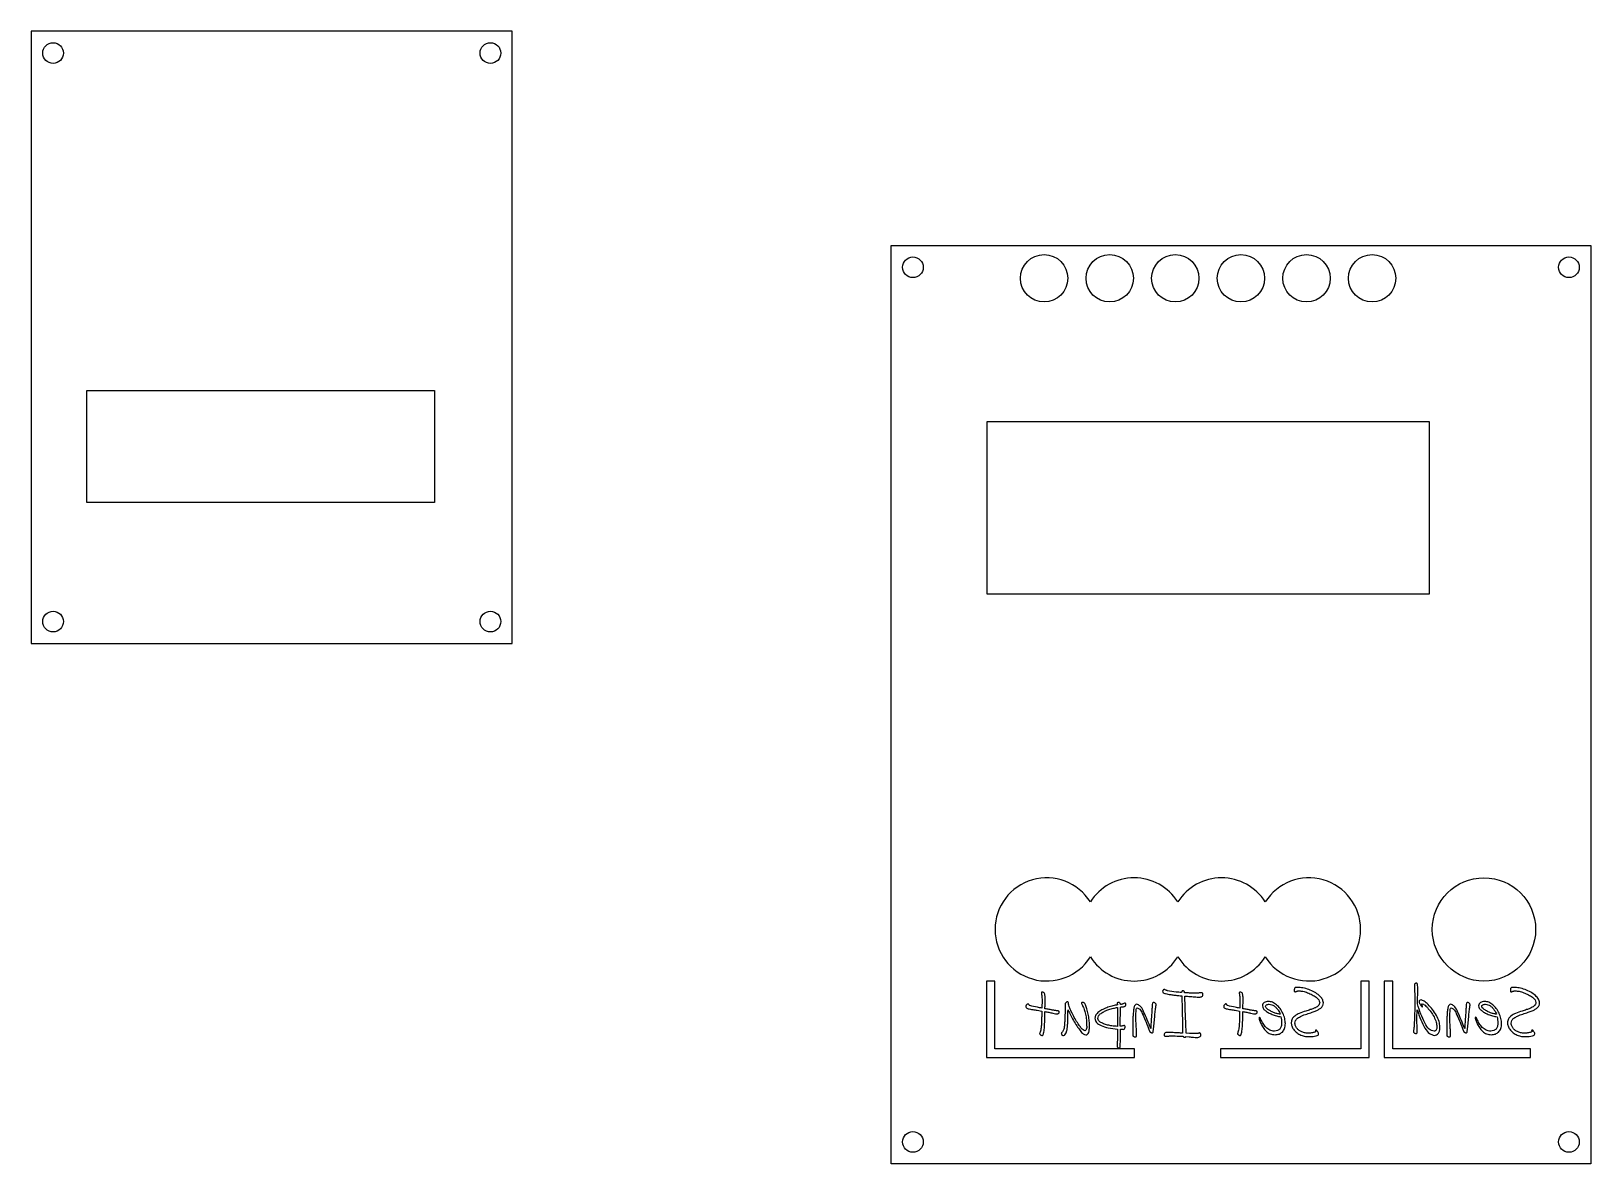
# Model space of a CAD drawing. Header units: millimetres. Extents: x -198 to -17, y 37 to 168.
import ezdxf

# ---------------------------------------------------------------- set-up
doc = ezdxf.new("R2010")
doc.units = ezdxf.units.MM
doc.layers.get('0').update_dxf_attribs({"linetype": 'CONTINUOUS'})

msp = doc.modelspace()

# ---------------------------------------------------------------- linework, layer by layer
for p, q in [((-62.36, 56.52), (-62.49, 56.51)), ((-37.49, 57.45), (-37.47, 57.06)), ((-81.29, 54.49), (-80.78, 54.4)), ((-80.75, 54.96), (-80.76, 54.74)), ((-71.65, 52.64), (-71.64, 54.86)), ((-64.06, 53.57), (-64.14, 56.14)), ((-58.3, 54.49), (-57.79, 54.4)), ((-57.77, 54.96), (-57.77, 54.74)), ((-37.13, 55.23), (-37.12, 55.89)), ((-68.02, 53.81), (-68.05, 53.39)), ((-67.83, 52), (-67.77, 52.65)), ((-67.77, 52.65), (-67.65, 53.78)), ((-63.99, 51.84), (-64.04, 52.99)), ((-37.19, 52.94), (-37.2, 53.38)), ((-31.55, 53.81), (-31.58, 53.39)), ((-31.36, 52), (-31.3, 52.65)), ((-31.3, 52.65), (-31.18, 53.78)), ((-71.63, 51.2), (-71.64, 52.3)), ((-68.37, 52.38), (-68.25, 52.06)), ((-64.02, 51.46), (-63.67, 51.42)), ((-63.63, 51.81), (-63.99, 51.84)), ((-31.9, 52.38), (-31.79, 52.06))]:
    msp.add_line(p, q)
for points in [[(-198.15, 168.23), (-198.15, 97.11), (-142.27, 97.11), (-142.27, 168.23)], [(-17, 143.34), (-17, 36.66), (-98.28, 36.66), (-98.28, 143.34)], [(-191.7, 126.5), (-151.3, 126.5), (-151.3, 113.5), (-191.7, 113.5)], [(-35.75, 122.86), (-87.15, 122.86), (-87.15, 102.86), (-35.75, 102.86)], [(-87.21, 49), (-70, 49), (-70, 50), (-86.21, 50), (-86.21, 57.89), (-87.21, 57.89)], [(-60, 49), (-42.73, 49), (-42.73, 57.89), (-43.73, 57.89), (-43.73, 50), (-60, 50)], [(-40, 57.89), (-41, 57.89), (-41, 49), (-24, 49), (-24, 50), (-40, 50)]]:
    msp.add_lwpolyline(points, close=True)
msp.add_lwpolyline([(-64.97, 67.08, 0.55261), (-75.13, 67.08, 3.470371), (-75.13, 60.7, 0.55261), (-64.97, 60.7, 0.552613), (-54.81, 60.7, 3.470515), (-54.81, 67.08, 0.552621)], format="xyb", close=True)
for centre, radius in [((-195.61, 165.69), 1.2), ((-144.81, 165.69), 1.2), ((-95.74, 140.8), 1.2), ((-80.5, 139.53), 2.75), ((-72.88, 139.53), 2.75), ((-65.26, 139.53), 2.75), ((-57.64, 139.53), 2.75), ((-50.02, 139.53), 2.75), ((-42.4, 139.53), 2.75), ((-19.54, 140.8), 1.2), ((-195.61, 99.65), 1.2), ((-144.81, 99.65), 1.2), ((-29.41, 63.89), 6), ((-95.74, 39.2), 1.2), ((-19.54, 39.2), 1.2)]:
    msp.add_circle(centre, radius)
for points, knots in [([(-80.79, 56.58), (-80.8, 56.57), (-80.82, 56.54), (-80.82, 56.51), (-80.82, 56.49)], [0, 0, 0, 0, 0.00378051, 0.009119751, 0.009119751, 0.009119751, 0.009119751]), ([(-80.82, 56.49), (-80.81, 56.46), (-80.8, 56.37), (-80.79, 56.28), (-80.78, 56.22)], [0, 0, 0, 0, 0.00928957, 0.02780408, 0.02780408, 0.02780408, 0.02780408]), ([(-80.7, 56.6), (-80.72, 56.6), (-80.75, 56.6), (-80.78, 56.58), (-80.79, 56.58)], [0, 0, 0, 0, 0.005925739, 0.009880971, 0.009880971, 0.009880971, 0.009880971]), ([(-80.78, 56.22), (-80.76, 56.13), (-80.74, 55.93), (-80.74, 55.72), (-80.74, 55.61)], [0, 0, 0, 0, 0.02669631, 0.06071206, 0.06071206, 0.06071206, 0.06071206]), ([(-80.46, 56.44), (-80.49, 56.49), (-80.54, 56.58), (-80.64, 56.59), (-80.7, 56.6)], [0, 0, 0, 0, 0.01485929, 0.02992513, 0.02992513, 0.02992513, 0.02992513]), ([(-80.39, 56.14), (-80.39, 56.19), (-80.41, 56.3), (-80.44, 56.4), (-80.46, 56.44)], [0, 0, 0, 0, 0.01626967, 0.03124871, 0.03124871, 0.03124871, 0.03124871]), ([(-66.66, 56.86), (-66.68, 56.84), (-66.72, 56.79), (-66.72, 56.73), (-66.73, 56.7)], [0, 0, 0, 0, 0.00884434, 0.0176712, 0.0176712, 0.0176712, 0.0176712]), ([(-66.73, 56.7), (-66.72, 56.66), (-66.71, 56.56), (-66.62, 56.51), (-66.58, 56.49)], [0, 0, 0, 0, 0.01330973, 0.02734279, 0.02734279, 0.02734279, 0.02734279]), ([(-66.51, 56.92), (-66.53, 56.92), (-66.59, 56.91), (-66.63, 56.88), (-66.66, 56.86)], [0, 0, 0, 0, 0.00782476, 0.01649263, 0.01649263, 0.01649263, 0.01649263]), ([(-66.58, 56.49), (-66.52, 56.47), (-66.37, 56.42), (-66.22, 56.39), (-66.14, 56.37)], [0, 0, 0, 0, 0.01945355, 0.04563194, 0.04563194, 0.04563194, 0.04563194]), ([(-66.38, 56.85), (-66.41, 56.87), (-66.45, 56.9), (-66.49, 56.92), (-66.51, 56.92)], [0, 0, 0, 0, 0.01039857, 0.01479881, 0.01479881, 0.01479881, 0.01479881]), ([(-66.17, 56.77), (-66.2, 56.77), (-66.28, 56.79), (-66.34, 56.83), (-66.38, 56.85)], [0, 0, 0, 0, 0.01035395, 0.02266131, 0.02266131, 0.02266131, 0.02266131]), ([(-64.53, 56.56), (-64.74, 56.58), (-65.29, 56.62), (-65.84, 56.71), (-66.17, 56.77)], [0, 0, 0, 0, 0.0641474, 0.1656274, 0.1656274, 0.1656274, 0.1656274]), ([(-66.14, 56.37), (-66.02, 56.35), (-65.74, 56.3), (-65.47, 56.27), (-65.32, 56.25)], [0, 0, 0, 0, 0.03707713, 0.08267726, 0.08267726, 0.08267726, 0.08267726]), ([(-65.32, 56.25), (-65.17, 56.23), (-64.9, 56.2), (-64.64, 56.18), (-64.52, 56.18)], [0, 0, 0, 0, 0.04506934, 0.08054596, 0.08054596, 0.08054596, 0.08054596]), ([(-64.49, 56.7), (-64.5, 56.68), (-64.52, 56.64), (-64.53, 56.59), (-64.53, 56.56)], [0, 0, 0, 0, 0.00708637, 0.01459622, 0.01459622, 0.01459622, 0.01459622]), ([(-64.52, 56.18), (-64.51, 55.96), (-64.48, 55.31), (-64.47, 54.66), (-64.46, 54.23)], [0, 0, 0, 0, 0.0657023, 0.1950746, 0.1950746, 0.1950746, 0.1950746]), ([(-64.42, 56.77), (-64.43, 56.76), (-64.47, 56.75), (-64.49, 56.72), (-64.49, 56.7)], [0, 0, 0, 0, 0.00460085, 0.01049709, 0.01049709, 0.01049709, 0.01049709]), ([(-64.25, 56.7), (-64.27, 56.72), (-64.32, 56.76), (-64.38, 56.76), (-64.42, 56.77)], [0, 0, 0, 0, 0.00883177, 0.01821903, 0.01821903, 0.01821903, 0.01821903]), ([(-64.18, 56.53), (-64.19, 56.56), (-64.19, 56.62), (-64.23, 56.67), (-64.25, 56.7)], [0, 0, 0, 0, 0.00958275, 0.01860494, 0.01860494, 0.01860494, 0.01860494]), ([(-63.53, 56.49), (-63.66, 56.5), (-63.88, 56.51), (-64.1, 56.53), (-64.18, 56.53)], [0, 0, 0, 0, 0.0407466, 0.0653474, 0.0653474, 0.0653474, 0.0653474]), ([(-62.87, 56.47), (-62.95, 56.47), (-63.17, 56.47), (-63.39, 56.49), (-63.53, 56.49)], [0, 0, 0, 0, 0.02516674, 0.06609923, 0.06609923, 0.06609923, 0.06609923]), ([(-62.49, 56.51), (-62.55, 56.49), (-62.68, 56.47), (-62.81, 56.47), (-62.87, 56.47)], [0, 0, 0, 0, 0.01948532, 0.03798625, 0.03798625, 0.03798625, 0.03798625]), ([(-62.24, 56.53), (-62.26, 56.53), (-62.3, 56.53), (-62.34, 56.52), (-62.36, 56.52)], [0, 0, 0, 0, 0.00629243, 0.01260926, 0.01260926, 0.01260926, 0.01260926]), ([(-62.1, 56.47), (-62.12, 56.49), (-62.16, 56.52), (-62.21, 56.53), (-62.24, 56.53)], [0, 0, 0, 0, 0.00727803, 0.01516237, 0.01516237, 0.01516237, 0.01516237]), ([(-62.17, 56.11), (-62.13, 56.14), (-62.07, 56.19), (-62.06, 56.28), (-62.05, 56.33)], [0, 0, 0, 0, 0.01322096, 0.02575805, 0.02575805, 0.02575805, 0.02575805]), ([(-62.05, 56.33), (-62.05, 56.35), (-62.05, 56.41), (-62.09, 56.45), (-62.1, 56.47)], [0, 0, 0, 0, 0.00854727, 0.01608082, 0.01608082, 0.01608082, 0.01608082]), ([(-57.8, 56.58), (-57.81, 56.57), (-57.83, 56.54), (-57.83, 56.51), (-57.83, 56.49)], [0, 0, 0, 0, 0.003780566, 0.009119807, 0.009119807, 0.009119807, 0.009119807]), ([(-57.83, 56.49), (-57.83, 56.46), (-57.82, 56.37), (-57.8, 56.28), (-57.79, 56.22)], [0, 0, 0, 0, 0.00928956, 0.02780409, 0.02780409, 0.02780409, 0.02780409]), ([(-57.71, 56.6), (-57.73, 56.6), (-57.76, 56.6), (-57.79, 56.58), (-57.8, 56.58)], [0, 0, 0, 0, 0.00592562, 0.009880905, 0.009880905, 0.009880905, 0.009880905]), ([(-57.79, 56.22), (-57.78, 56.13), (-57.75, 55.93), (-57.75, 55.72), (-57.75, 55.61)], [0, 0, 0, 0, 0.0266963, 0.06071205, 0.06071205, 0.06071205, 0.06071205]), ([(-57.47, 56.44), (-57.5, 56.49), (-57.55, 56.58), (-57.66, 56.59), (-57.71, 56.6)], [0, 0, 0, 0, 0.01485933, 0.02992517, 0.02992517, 0.02992517, 0.02992517]), ([(-57.4, 56.14), (-57.41, 56.19), (-57.42, 56.3), (-57.46, 56.4), (-57.47, 56.44)], [0, 0, 0, 0, 0.01626964, 0.0312487, 0.0312487, 0.0312487, 0.0312487]), ([(-51.42, 57.03), (-51.43, 56.99), (-51.44, 56.89), (-51.44, 56.8), (-51.44, 56.75)], [0, 0, 0, 0, 0.01348135, 0.02843008, 0.02843008, 0.02843008, 0.02843008]), ([(-51.44, 56.75), (-51.44, 56.72), (-51.44, 56.65), (-51.38, 56.64), (-51.36, 56.63)], [0, 0, 0, 0, 0.00910476, 0.01622921, 0.01622921, 0.01622921, 0.01622921]), ([(-51.08, 57.16), (-51.17, 57.16), (-51.31, 57.17), (-51.39, 57.07), (-51.42, 57.03)], [0, 0, 0, 0, 0.02437818, 0.03785951, 0.03785951, 0.03785951, 0.03785951]), ([(-51.36, 56.63), (-51.34, 56.63), (-51.31, 56.64), (-51.28, 56.65), (-51.27, 56.66)], [0, 0, 0, 0, 0.004281238, 0.009520107, 0.009520107, 0.009520107, 0.009520107]), ([(-51.27, 56.66), (-51.25, 56.67), (-51.22, 56.68), (-51.19, 56.7), (-51.18, 56.7)], [0, 0, 0, 0, 0.00540577, 0.01002551, 0.01002551, 0.01002551, 0.01002551]), ([(-51.18, 56.7), (-51.16, 56.71), (-51.12, 56.72), (-51.09, 56.73), (-51.07, 56.73)], [0, 0, 0, 0, 0.00534648, 0.01144876, 0.01144876, 0.01144876, 0.01144876]), ([(-49.75, 56.9), (-49.98, 56.97), (-50.41, 57.12), (-50.87, 57.15), (-51.08, 57.16)], [0, 0, 0, 0, 0.071758, 0.1359722, 0.1359722, 0.1359722, 0.1359722]), ([(-51.07, 56.73), (-51.04, 56.74), (-50.98, 56.75), (-50.92, 56.75), (-50.89, 56.75)], [0, 0, 0, 0, 0.00775528, 0.01817935, 0.01817935, 0.01817935, 0.01817935]), ([(-50.89, 56.75), (-50.74, 56.74), (-50.4, 56.71), (-50.08, 56.6), (-49.9, 56.54)], [0, 0, 0, 0, 0.0453196, 0.1009105, 0.1009105, 0.1009105, 0.1009105]), ([(-49.9, 56.54), (-49.72, 56.46), (-49.37, 56.32), (-49.06, 56.11), (-48.91, 56.01)], [0, 0, 0, 0, 0.0585999, 0.1128293, 0.1128293, 0.1128293, 0.1128293]), ([(-48.55, 56.21), (-48.73, 56.35), (-49.1, 56.63), (-49.53, 56.8), (-49.75, 56.9)], [0, 0, 0, 0, 0.066466, 0.1389309, 0.1389309, 0.1389309, 0.1389309]), ([(-48.06, 55.36), (-48.09, 55.51), (-48.16, 55.85), (-48.41, 56.08), (-48.55, 56.21)], [0, 0, 0, 0, 0.0446395, 0.1005886, 0.1005886, 0.1005886, 0.1005886]), ([(-37.41, 57.59), (-37.43, 57.57), (-37.47, 57.53), (-37.48, 57.48), (-37.49, 57.45)], [0, 0, 0, 0, 0.0084083, 0.01641659, 0.01641659, 0.01641659, 0.01641659]), ([(-37.47, 57.06), (-37.47, 56.99), (-37.47, 56.78), (-37.46, 56.58), (-37.45, 56.45)], [0, 0, 0, 0, 0.02329338, 0.06173522, 0.06173522, 0.06173522, 0.06173522]), ([(-37.45, 56.45), (-37.45, 56.29), (-37.44, 55.99), (-37.44, 55.68), (-37.44, 55.52)], [0, 0, 0, 0, 0.0461039, 0.09239096, 0.09239096, 0.09239096, 0.09239096]), ([(-37.25, 57.64), (-37.28, 57.64), (-37.33, 57.63), (-37.38, 57.6), (-37.41, 57.59)], [0, 0, 0, 0, 0.00796485, 0.01671091, 0.01671091, 0.01671091, 0.01671091]), ([(-37.17, 57.61), (-37.18, 57.62), (-37.2, 57.64), (-37.23, 57.64), (-37.25, 57.64)], [0, 0, 0, 0, 0.003852673, 0.009119927, 0.009119927, 0.009119927, 0.009119927]), ([(-37.13, 57.5), (-37.14, 57.52), (-37.14, 57.56), (-37.16, 57.59), (-37.17, 57.61)], [0, 0, 0, 0, 0.00688807, 0.01159788, 0.01159788, 0.01159788, 0.01159788]), ([(-37.09, 56.82), (-37.09, 56.96), (-37.09, 57.18), (-37.12, 57.41), (-37.13, 57.5)], [0, 0, 0, 0, 0.04049933, 0.0677817, 0.0677817, 0.0677817, 0.0677817]), ([(-37.12, 55.89), (-37.11, 56.12), (-37.1, 56.42), (-37.09, 56.73), (-37.09, 56.82)], [0, 0, 0, 0, 0.06684729, 0.0927974, 0.0927974, 0.0927974, 0.0927974]), ([(-26.31, 57.03), (-26.31, 56.99), (-26.33, 56.89), (-26.33, 56.8), (-26.33, 56.75)], [0, 0, 0, 0, 0.01348135, 0.02843008, 0.02843008, 0.02843008, 0.02843008]), ([(-26.33, 56.75), (-26.33, 56.72), (-26.33, 56.65), (-26.27, 56.64), (-26.24, 56.63)], [0, 0, 0, 0, 0.00910476, 0.01622921, 0.01622921, 0.01622921, 0.01622921]), ([(-25.97, 57.16), (-26.06, 57.16), (-26.19, 57.17), (-26.28, 57.07), (-26.31, 57.03)], [0, 0, 0, 0, 0.02437818, 0.03785951, 0.03785951, 0.03785951, 0.03785951]), ([(-26.24, 56.63), (-26.23, 56.63), (-26.2, 56.64), (-26.17, 56.65), (-26.15, 56.66)], [0, 0, 0, 0, 0.004281238, 0.009520107, 0.009520107, 0.009520107, 0.009520107]), ([(-26.15, 56.66), (-26.14, 56.67), (-26.11, 56.68), (-26.08, 56.7), (-26.06, 56.7)], [0, 0, 0, 0, 0.00540577, 0.01002551, 0.01002551, 0.01002551, 0.01002551]), ([(-26.06, 56.7), (-26.05, 56.71), (-26.01, 56.72), (-25.97, 56.73), (-25.95, 56.73)], [0, 0, 0, 0, 0.00534648, 0.01144876, 0.01144876, 0.01144876, 0.01144876]), ([(-24.64, 56.9), (-24.87, 56.97), (-25.3, 57.12), (-25.75, 57.15), (-25.97, 57.16)], [0, 0, 0, 0, 0.071758, 0.1359722, 0.1359722, 0.1359722, 0.1359722]), ([(-25.95, 56.73), (-25.93, 56.74), (-25.87, 56.75), (-25.81, 56.75), (-25.77, 56.75)], [0, 0, 0, 0, 0.00775528, 0.01817935, 0.01817935, 0.01817935, 0.01817935]), ([(-25.77, 56.75), (-25.62, 56.74), (-25.28, 56.71), (-24.97, 56.6), (-24.79, 56.54)], [0, 0, 0, 0, 0.0453196, 0.1009105, 0.1009105, 0.1009105, 0.1009105]), ([(-24.79, 56.54), (-24.61, 56.46), (-24.26, 56.32), (-23.94, 56.11), (-23.79, 56.01)], [0, 0, 0, 0, 0.0585999, 0.1128293, 0.1128293, 0.1128293, 0.1128293]), ([(-23.44, 56.21), (-23.61, 56.35), (-23.98, 56.63), (-24.41, 56.8), (-24.64, 56.9)], [0, 0, 0, 0, 0.066466, 0.1389309, 0.1389309, 0.1389309, 0.1389309]), ([(-22.95, 55.36), (-22.98, 55.51), (-23.04, 55.85), (-23.3, 56.08), (-23.44, 56.21)], [0, 0, 0, 0, 0.0446395, 0.1005886, 0.1005886, 0.1005886, 0.1005886]), ([(-82.53, 55.14), (-82.56, 55.11), (-82.61, 55.05), (-82.62, 54.98), (-82.62, 54.94)], [0, 0, 0, 0, 0.01202036, 0.02239147, 0.02239147, 0.02239147, 0.02239147]), ([(-82.62, 54.94), (-82.62, 54.9), (-82.61, 54.82), (-82.54, 54.76), (-82.51, 54.74)], [0, 0, 0, 0, 0.01213192, 0.02429257, 0.02429257, 0.02429257, 0.02429257]), ([(-82.36, 55.24), (-82.39, 55.23), (-82.46, 55.22), (-82.51, 55.17), (-82.53, 55.14)], [0, 0, 0, 0, 0.00908465, 0.02067305, 0.02067305, 0.02067305, 0.02067305]), ([(-82.51, 54.74), (-82.46, 54.71), (-82.33, 54.66), (-82.18, 54.64), (-82.1, 54.63)], [0, 0, 0, 0, 0.01720862, 0.04290078, 0.04290078, 0.04290078, 0.04290078]), ([(-82.27, 55.15), (-82.28, 55.17), (-82.3, 55.22), (-82.34, 55.23), (-82.36, 55.24)], [0, 0, 0, 0, 0.00834373, 0.01352971, 0.01352971, 0.01352971, 0.01352971]), ([(-82.16, 55.04), (-82.18, 55.05), (-82.23, 55.07), (-82.25, 55.12), (-82.27, 55.15)], [0, 0, 0, 0, 0.00679217, 0.01567837, 0.01567837, 0.01567837, 0.01567837]), ([(-80.76, 54.74), (-80.94, 54.78), (-81.4, 54.86), (-81.87, 54.97), (-82.16, 55.04)], [0, 0, 0, 0, 0.0536181, 0.1429406, 0.1429406, 0.1429406, 0.1429406]), ([(-82.1, 54.63), (-81.91, 54.59), (-81.64, 54.55), (-81.37, 54.5), (-81.29, 54.49)], [0, 0, 0, 0, 0.05725683, 0.08220204, 0.08220204, 0.08220204, 0.08220204]), ([(-80.78, 54.4), (-80.78, 54.26), (-80.78, 53.97), (-80.78, 53.69), (-80.79, 53.54)], [0, 0, 0, 0, 0.04186424, 0.08570177, 0.08570177, 0.08570177, 0.08570177]), ([(-80.74, 55.61), (-80.74, 55.51), (-80.74, 55.29), (-80.75, 55.07), (-80.75, 54.96)], [0, 0, 0, 0, 0.03085941, 0.0652743, 0.0652743, 0.0652743, 0.0652743]), ([(-80.4, 54.68), (-80.4, 54.75), (-80.4, 54.89), (-80.39, 55.03), (-80.38, 55.11)], [0, 0, 0, 0, 0.01906848, 0.04327179, 0.04327179, 0.04327179, 0.04327179]), ([(-79.68, 54.55), (-79.83, 54.58), (-80.07, 54.62), (-80.31, 54.67), (-80.4, 54.68)], [0, 0, 0, 0, 0.04502197, 0.07277951, 0.07277951, 0.07277951, 0.07277951]), ([(-80.37, 55.66), (-80.37, 55.76), (-80.37, 55.91), (-80.38, 56.07), (-80.39, 56.14)], [0, 0, 0, 0, 0.02722534, 0.04762066, 0.04762066, 0.04762066, 0.04762066]), ([(-80.38, 55.11), (-80.38, 55.22), (-80.37, 55.4), (-80.37, 55.59), (-80.37, 55.66)], [0, 0, 0, 0, 0.03186143, 0.05505657, 0.05505657, 0.05505657, 0.05505657]), ([(-79.39, 54.49), (-79.46, 54.5), (-79.55, 54.52), (-79.65, 54.54), (-79.68, 54.55)], [0, 0, 0, 0, 0.01902201, 0.02968115, 0.02968115, 0.02968115, 0.02968115]), ([(-79.05, 54.45), (-79.1, 54.45), (-79.21, 54.46), (-79.33, 54.48), (-79.39, 54.49)], [0, 0, 0, 0, 0.01458413, 0.03489191, 0.03489191, 0.03489191, 0.03489191]), ([(-78.81, 54.41), (-78.84, 54.42), (-78.92, 54.45), (-79, 54.45), (-79.05, 54.45)], [0, 0, 0, 0, 0.0097241, 0.02389701, 0.02389701, 0.02389701, 0.02389701]), ([(-78.74, 54.28), (-78.74, 54.31), (-78.75, 54.37), (-78.79, 54.4), (-78.81, 54.41)], [0, 0, 0, 0, 0.00863437, 0.01586654, 0.01586654, 0.01586654, 0.01586654]), ([(-78.05, 55.26), (-78.05, 55.09), (-78.05, 54.65), (-78.07, 54.22), (-78.08, 53.96)], [0, 0, 0, 0, 0.0512035, 0.1293557, 0.1293557, 0.1293557, 0.1293557]), ([(-77.95, 55.41), (-77.98, 55.38), (-78.03, 55.35), (-78.04, 55.28), (-78.05, 55.26)], [0, 0, 0, 0, 0.01056583, 0.01864551, 0.01864551, 0.01864551, 0.01864551]), ([(-77.76, 55.48), (-77.79, 55.47), (-77.86, 55.46), (-77.91, 55.43), (-77.95, 55.41)], [0, 0, 0, 0, 0.00921225, 0.02038063, 0.02038063, 0.02038063, 0.02038063]), ([(-77.7, 55.42), (-77.71, 55.43), (-77.72, 55.46), (-77.75, 55.47), (-77.76, 55.48)], [0, 0, 0, 0, 0.005107293, 0.008403322, 0.008403322, 0.008403322, 0.008403322]), ([(-77.73, 54.27), (-77.73, 54.32), (-77.73, 54.42), (-77.72, 54.51), (-77.72, 54.56)], [0, 0, 0, 0, 0.01562624, 0.02870949, 0.02870949, 0.02870949, 0.02870949]), ([(-77.72, 54.56), (-77.63, 54.36), (-77.44, 53.94), (-77.22, 53.54), (-77.1, 53.32)], [0, 0, 0, 0, 0.0639269, 0.1382312, 0.1382312, 0.1382312, 0.1382312]), ([(-77.66, 55.22), (-77.66, 55.26), (-77.67, 55.33), (-77.69, 55.39), (-77.7, 55.42)], [0, 0, 0, 0, 0.01173701, 0.01985073, 0.01985073, 0.01985073, 0.01985073]), ([(-77.51, 54.74), (-77.54, 54.8), (-77.59, 54.96), (-77.63, 55.13), (-77.66, 55.22)], [0, 0, 0, 0, 0.02113156, 0.05078254, 0.05078254, 0.05078254, 0.05078254]), ([(-76.99, 53.64), (-77.09, 53.84), (-77.28, 54.19), (-77.44, 54.57), (-77.51, 54.74)], [0, 0, 0, 0, 0.0661926, 0.1213705, 0.1213705, 0.1213705, 0.1213705]), ([(-75.97, 55.41), (-76.03, 55.42), (-76.11, 55.42), (-76.15, 55.36), (-76.17, 55.33)], [0, 0, 0, 0, 0.01487115, 0.02254634, 0.02254634, 0.02254634, 0.02254634]), ([(-76.17, 55.33), (-76.16, 55.31), (-76.15, 55.25), (-76.11, 55.19), (-76.09, 55.15)], [0, 0, 0, 0, 0.00677716, 0.01978594, 0.01978594, 0.01978594, 0.01978594]), ([(-76.09, 55.15), (-76.02, 55.01), (-75.87, 54.71), (-75.77, 54.38), (-75.72, 54.21)], [0, 0, 0, 0, 0.0475781, 0.1014636, 0.1014636, 0.1014636, 0.1014636]), ([(-75.85, 55.35), (-75.87, 55.37), (-75.9, 55.4), (-75.95, 55.41), (-75.97, 55.41)], [0, 0, 0, 0, 0.00737036, 0.01421317, 0.01421317, 0.01421317, 0.01421317]), ([(-75.71, 55.13), (-75.74, 55.18), (-75.77, 55.26), (-75.83, 55.33), (-75.85, 55.35)], [0, 0, 0, 0, 0.01564845, 0.02614686, 0.02614686, 0.02614686, 0.02614686]), ([(-75.38, 54.05), (-75.42, 54.26), (-75.5, 54.63), (-75.65, 54.98), (-75.71, 55.13)], [0, 0, 0, 0, 0.0642328, 0.1129937, 0.1129937, 0.1129937, 0.1129937]), ([(-73.08, 54.84), (-73.28, 54.77), (-73.66, 54.63), (-73.99, 54.4), (-74.15, 54.3)], [0, 0, 0, 0, 0.0625695, 0.120395, 0.120395, 0.120395, 0.120395]), ([(-73.89, 54.14), (-73.75, 54.23), (-73.47, 54.41), (-73.15, 54.52), (-72.98, 54.58)], [0, 0, 0, 0, 0.048186, 0.1011975, 0.1011975, 0.1011975, 0.1011975]), ([(-71.98, 55.13), (-72.15, 55.1), (-72.53, 55.03), (-72.89, 54.91), (-73.08, 54.84)], [0, 0, 0, 0, 0.0530771, 0.1142511, 0.1142511, 0.1142511, 0.1142511]), ([(-72.98, 54.58), (-72.81, 54.63), (-72.47, 54.74), (-72.13, 54.8), (-71.96, 54.83)], [0, 0, 0, 0, 0.0540884, 0.1049489, 0.1049489, 0.1049489, 0.1049489]), ([(-71.87, 55.39), (-71.91, 55.39), (-71.98, 55.4), (-72.01, 55.34), (-72.03, 55.33)], [0, 0, 0, 0, 0.01189678, 0.01803691, 0.01803691, 0.01803691, 0.01803691]), ([(-72.03, 55.33), (-72.02, 55.32), (-72.02, 55.29), (-72.01, 55.26), (-72, 55.24)], [0, 0, 0, 0, 0.003296103, 0.008610853, 0.008610853, 0.008610853, 0.008610853]), ([(-72, 55.24), (-72, 55.23), (-71.98, 55.19), (-71.98, 55.15), (-71.98, 55.13)], [0, 0, 0, 0, 0.00606177, 0.01169415, 0.01169415, 0.01169415, 0.01169415]), ([(-71.96, 54.83), (-71.97, 54.65), (-71.98, 54.25), (-71.98, 53.85), (-71.99, 53.62)], [0, 0, 0, 0, 0.0529856, 0.1207011, 0.1207011, 0.1207011, 0.1207011]), ([(-71.7, 55.34), (-71.72, 55.36), (-71.77, 55.39), (-71.83, 55.39), (-71.87, 55.39)], [0, 0, 0, 0, 0.00730174, 0.01788264, 0.01788264, 0.01788264, 0.01788264]), ([(-71.61, 55.17), (-71.62, 55.21), (-71.65, 55.27), (-71.68, 55.32), (-71.7, 55.34)], [0, 0, 0, 0, 0.01157472, 0.0195878, 0.0195878, 0.0195878, 0.0195878]), ([(-71.64, 54.86), (-71.61, 54.87), (-71.52, 54.88), (-71.44, 54.89), (-71.38, 54.89)], [0, 0, 0, 0, 0.00969091, 0.02608907, 0.02608907, 0.02608907, 0.02608907]), ([(-71.39, 55.22), (-71.42, 55.21), (-71.49, 55.18), (-71.57, 55.17), (-71.61, 55.17)], [0, 0, 0, 0, 0.00991366, 0.0226603, 0.0226603, 0.0226603, 0.0226603]), ([(-71.3, 55.26), (-71.31, 55.26), (-71.34, 55.24), (-71.37, 55.23), (-71.39, 55.22)], [0, 0, 0, 0, 0.00347306, 0.01037787, 0.01037787, 0.01037787, 0.01037787]), ([(-71.38, 54.89), (-71.32, 54.9), (-71.22, 54.91), (-71.13, 54.95), (-71.09, 54.97)], [0, 0, 0, 0, 0.01723812, 0.02981138, 0.02981138, 0.02981138, 0.02981138]), ([(-71.08, 55.33), (-71.12, 55.32), (-71.19, 55.31), (-71.26, 55.28), (-71.3, 55.26)], [0, 0, 0, 0, 0.00975818, 0.02227661, 0.02227661, 0.02227661, 0.02227661]), ([(-71.09, 54.97), (-71.07, 54.99), (-71.02, 55.03), (-71.01, 55.09), (-71, 55.12)], [0, 0, 0, 0, 0.00952003, 0.01883913, 0.01883913, 0.01883913, 0.01883913]), ([(-71, 55.12), (-71, 55.18), (-70.99, 55.26), (-71.06, 55.31), (-71.08, 55.33)], [0, 0, 0, 0, 0.01545568, 0.02325805, 0.02325805, 0.02325805, 0.02325805]), ([(-70.06, 54.78), (-70.09, 54.62), (-70.15, 54.27), (-70.17, 53.92), (-70.18, 53.72)], [0, 0, 0, 0, 0.047645, 0.1064506, 0.1064506, 0.1064506, 0.1064506]), ([(-69.73, 55.19), (-69.81, 55.17), (-70, 55.1), (-70.04, 54.9), (-70.06, 54.78)], [0, 0, 0, 0, 0.02298482, 0.05651017, 0.05651017, 0.05651017, 0.05651017]), ([(-69.84, 53.74), (-69.84, 53.88), (-69.84, 54.13), (-69.82, 54.39), (-69.81, 54.5)], [0, 0, 0, 0, 0.04216359, 0.07593349, 0.07593349, 0.07593349, 0.07593349]), ([(-69.81, 54.5), (-69.81, 54.58), (-69.81, 54.7), (-69.71, 54.77), (-69.68, 54.79)], [0, 0, 0, 0, 0.02258808, 0.03372798, 0.03372798, 0.03372798, 0.03372798]), ([(-69.01, 54.46), (-69.11, 54.67), (-69.27, 55), (-69.6, 55.14), (-69.73, 55.19)], [0, 0, 0, 0, 0.0662032, 0.1059815, 0.1059815, 0.1059815, 0.1059815]), ([(-69.68, 54.79), (-69.58, 54.74), (-69.3, 54.61), (-69.18, 54.32), (-69.1, 54.13)], [0, 0, 0, 0, 0.03256086, 0.09101058, 0.09101058, 0.09101058, 0.09101058]), ([(-68.21, 52.62), (-68.35, 52.96), (-68.59, 53.58), (-68.88, 54.18), (-69.01, 54.46)], [0, 0, 0, 0, 0.1090001, 0.2002239, 0.2002239, 0.2002239, 0.2002239]), ([(-67.94, 55.03), (-67.96, 54.86), (-67.99, 54.46), (-68.01, 54.05), (-68.02, 53.81)], [0, 0, 0, 0, 0.0494656, 0.1220903, 0.1220903, 0.1220903, 0.1220903]), ([(-67.83, 55.41), (-67.85, 55.37), (-67.94, 55.27), (-67.94, 55.13), (-67.94, 55.03)], [0, 0, 0, 0, 0.01161793, 0.04029421, 0.04029421, 0.04029421, 0.04029421]), ([(-67.59, 55.33), (-67.63, 55.35), (-67.7, 55.4), (-67.79, 55.4), (-67.83, 55.41)], [0, 0, 0, 0, 0.01234963, 0.02506605, 0.02506605, 0.02506605, 0.02506605]), ([(-67.65, 53.78), (-67.63, 53.99), (-67.6, 54.38), (-67.54, 54.78), (-67.51, 54.96)], [0, 0, 0, 0, 0.0635788, 0.1186989, 0.1186989, 0.1186989, 0.1186989]), ([(-67.49, 55.14), (-67.49, 55.18), (-67.5, 55.25), (-67.56, 55.3), (-67.59, 55.33)], [0, 0, 0, 0, 0.011012, 0.02249454, 0.02249454, 0.02249454, 0.02249454]), ([(-67.51, 54.96), (-67.51, 54.99), (-67.5, 55.05), (-67.49, 55.11), (-67.49, 55.14)], [0, 0, 0, 0, 0.01056577, 0.01825351, 0.01825351, 0.01825351, 0.01825351]), ([(-64.14, 56.14), (-63.94, 56.12), (-63.68, 56.11), (-63.42, 56.09), (-63.36, 56.08)], [0, 0, 0, 0, 0.06047902, 0.07802509, 0.07802509, 0.07802509, 0.07802509]), ([(-63.36, 56.08), (-63.15, 56.06), (-62.84, 56.04), (-62.52, 56.02), (-62.42, 56.02)], [0, 0, 0, 0, 0.0638538, 0.09455448, 0.09455448, 0.09455448, 0.09455448]), ([(-62.42, 56.02), (-62.38, 56.02), (-62.28, 56.03), (-62.21, 56.08), (-62.17, 56.11)], [0, 0, 0, 0, 0.01315057, 0.02695471, 0.02695471, 0.02695471, 0.02695471]), ([(-59.55, 55.14), (-59.57, 55.11), (-59.62, 55.05), (-59.63, 54.98), (-59.64, 54.94)], [0, 0, 0, 0, 0.01202043, 0.02239154, 0.02239154, 0.02239154, 0.02239154]), ([(-59.64, 54.94), (-59.63, 54.9), (-59.62, 54.82), (-59.56, 54.76), (-59.52, 54.74)], [0, 0, 0, 0, 0.01213192, 0.02429249, 0.02429249, 0.02429249, 0.02429249]), ([(-59.37, 55.24), (-59.4, 55.23), (-59.47, 55.22), (-59.52, 55.17), (-59.55, 55.14)], [0, 0, 0, 0, 0.00908454, 0.02067293, 0.02067293, 0.02067293, 0.02067293]), ([(-59.52, 54.74), (-59.47, 54.71), (-59.34, 54.66), (-59.2, 54.64), (-59.11, 54.63)], [0, 0, 0, 0, 0.01720862, 0.04290078, 0.04290078, 0.04290078, 0.04290078]), ([(-59.28, 55.15), (-59.29, 55.17), (-59.31, 55.22), (-59.35, 55.23), (-59.37, 55.24)], [0, 0, 0, 0, 0.00834373, 0.01352982, 0.01352982, 0.01352982, 0.01352982]), ([(-59.17, 55.04), (-59.19, 55.05), (-59.24, 55.07), (-59.27, 55.12), (-59.28, 55.15)], [0, 0, 0, 0, 0.00679207, 0.01567833, 0.01567833, 0.01567833, 0.01567833]), ([(-57.77, 54.74), (-57.95, 54.78), (-58.42, 54.86), (-58.88, 54.97), (-59.17, 55.04)], [0, 0, 0, 0, 0.0536182, 0.1429405, 0.1429405, 0.1429405, 0.1429405]), ([(-59.11, 54.63), (-58.92, 54.59), (-58.65, 54.55), (-58.38, 54.5), (-58.3, 54.49)], [0, 0, 0, 0, 0.05725683, 0.08220204, 0.08220204, 0.08220204, 0.08220204]), ([(-57.79, 54.4), (-57.79, 54.26), (-57.79, 53.97), (-57.8, 53.69), (-57.8, 53.54)], [0, 0, 0, 0, 0.04186424, 0.08570177, 0.08570177, 0.08570177, 0.08570177]), ([(-57.75, 55.61), (-57.75, 55.51), (-57.75, 55.29), (-57.76, 55.07), (-57.77, 54.96)], [0, 0, 0, 0, 0.03085941, 0.0652743, 0.0652743, 0.0652743, 0.0652743]), ([(-57.41, 54.68), (-57.41, 54.75), (-57.41, 54.89), (-57.4, 55.03), (-57.4, 55.11)], [0, 0, 0, 0, 0.01906848, 0.04327179, 0.04327179, 0.04327179, 0.04327179]), ([(-56.7, 54.55), (-56.84, 54.58), (-57.08, 54.62), (-57.32, 54.67), (-57.41, 54.68)], [0, 0, 0, 0, 0.04502209, 0.07277956, 0.07277956, 0.07277956, 0.07277956]), ([(-57.38, 55.66), (-57.38, 55.76), (-57.38, 55.91), (-57.39, 56.07), (-57.4, 56.14)], [0, 0, 0, 0, 0.02722534, 0.04762067, 0.04762067, 0.04762067, 0.04762067]), ([(-57.4, 55.11), (-57.39, 55.22), (-57.38, 55.4), (-57.38, 55.59), (-57.38, 55.66)], [0, 0, 0, 0, 0.03186144, 0.05505658, 0.05505658, 0.05505658, 0.05505658]), ([(-56.41, 54.49), (-56.47, 54.5), (-56.56, 54.52), (-56.66, 54.54), (-56.7, 54.55)], [0, 0, 0, 0, 0.01902213, 0.02968115, 0.02968115, 0.02968115, 0.02968115]), ([(-56.06, 54.45), (-56.11, 54.45), (-56.22, 54.46), (-56.34, 54.48), (-56.41, 54.49)], [0, 0, 0, 0, 0.01458413, 0.03489191, 0.03489191, 0.03489191, 0.03489191]), ([(-55.82, 54.41), (-55.85, 54.42), (-55.93, 54.45), (-56.01, 54.45), (-56.06, 54.45)], [0, 0, 0, 0, 0.00972427, 0.02389707, 0.02389707, 0.02389707, 0.02389707]), ([(-55.75, 54.28), (-55.75, 54.31), (-55.76, 54.37), (-55.8, 54.4), (-55.82, 54.41)], [0, 0, 0, 0, 0.00863439, 0.01586646, 0.01586646, 0.01586646, 0.01586646]), ([(-54.94, 55.39), (-55, 55.34), (-55.12, 55.24), (-55.13, 55.09), (-55.14, 55.01)], [0, 0, 0, 0, 0.02182617, 0.04392327, 0.04392327, 0.04392327, 0.04392327]), ([(-55.14, 55.01), (-55.12, 54.92), (-55.08, 54.7), (-54.92, 54.56), (-54.83, 54.48)], [0, 0, 0, 0, 0.02821183, 0.06336916, 0.06336916, 0.06336916, 0.06336916]), ([(-54.45, 55.52), (-54.54, 55.51), (-54.71, 55.5), (-54.87, 55.42), (-54.94, 55.39)], [0, 0, 0, 0, 0.02702316, 0.05135974, 0.05135974, 0.05135974, 0.05135974]), ([(-54.83, 54.48), (-54.71, 54.39), (-54.46, 54.21), (-54.18, 54.09), (-54.02, 54.02)], [0, 0, 0, 0, 0.04320247, 0.09287574, 0.09287574, 0.09287574, 0.09287574]), ([(-54.79, 54.93), (-54.78, 54.97), (-54.77, 55.05), (-54.69, 55.1), (-54.66, 55.12)], [0, 0, 0, 0, 0.01166274, 0.02454969, 0.02454969, 0.02454969, 0.02454969]), ([(-54.51, 54.6), (-54.59, 54.66), (-54.71, 54.74), (-54.77, 54.88), (-54.79, 54.93)], [0, 0, 0, 0, 0.0270865, 0.04295557, 0.04295557, 0.04295557, 0.04295557]), ([(-54.66, 55.12), (-54.61, 55.14), (-54.51, 55.19), (-54.41, 55.19), (-54.35, 55.19)], [0, 0, 0, 0, 0.01502119, 0.03133206, 0.03133206, 0.03133206, 0.03133206]), ([(-53.84, 54.24), (-53.97, 54.3), (-54.2, 54.4), (-54.41, 54.54), (-54.51, 54.6)], [0, 0, 0, 0, 0.04070827, 0.07645834, 0.07645834, 0.07645834, 0.07645834]), ([(-53.5, 55.13), (-53.65, 55.25), (-53.93, 55.46), (-54.28, 55.5), (-54.45, 55.52)], [0, 0, 0, 0, 0.0544905, 0.1033846, 0.1033846, 0.1033846, 0.1033846]), ([(-54.35, 55.19), (-54.25, 55.18), (-54.05, 55.16), (-53.87, 55.05), (-53.78, 55)], [0, 0, 0, 0, 0.02969394, 0.06143024, 0.06143024, 0.06143024, 0.06143024]), ([(-53.78, 55), (-53.69, 54.93), (-53.52, 54.79), (-53.39, 54.61), (-53.32, 54.52)], [0, 0, 0, 0, 0.03324524, 0.06615057, 0.06615057, 0.06615057, 0.06615057]), ([(-52.77, 54.15), (-52.86, 54.34), (-53.06, 54.71), (-53.36, 55), (-53.5, 55.13)], [0, 0, 0, 0, 0.063638, 0.1236985, 0.1236985, 0.1236985, 0.1236985]), ([(-53.32, 54.52), (-53.26, 54.44), (-53.17, 54.29), (-53.11, 54.11), (-53.08, 54.04)], [0, 0, 0, 0, 0.03008443, 0.05450316, 0.05450316, 0.05450316, 0.05450316]), ([(-50.11, 54.4), (-50.36, 54.32), (-50.81, 54.19), (-51.21, 53.94), (-51.39, 53.83)], [0, 0, 0, 0, 0.0797874, 0.140257, 0.140257, 0.140257, 0.140257]), ([(-49.2, 54.7), (-49.33, 54.66), (-49.63, 54.55), (-49.93, 54.45), (-50.11, 54.4)], [0, 0, 0, 0, 0.04124281, 0.09609716, 0.09609716, 0.09609716, 0.09609716]), ([(-50, 54.05), (-49.79, 54.12), (-49.43, 54.24), (-49.07, 54.38), (-48.92, 54.43)], [0, 0, 0, 0, 0.0654462, 0.114639, 0.114639, 0.114639, 0.114639]), ([(-48.68, 55), (-48.75, 54.94), (-48.91, 54.82), (-49.1, 54.74), (-49.2, 54.7)], [0, 0, 0, 0, 0.02762257, 0.05958599, 0.05958599, 0.05958599, 0.05958599]), ([(-48.92, 54.43), (-48.8, 54.49), (-48.58, 54.58), (-48.39, 54.74), (-48.3, 54.81)], [0, 0, 0, 0, 0.03849856, 0.07265783, 0.07265783, 0.07265783, 0.07265783]), ([(-48.91, 56.01), (-48.79, 55.92), (-48.58, 55.76), (-48.52, 55.51), (-48.49, 55.41)], [0, 0, 0, 0, 0.04412736, 0.07561274, 0.07561274, 0.07561274, 0.07561274]), ([(-48.49, 55.41), (-48.5, 55.33), (-48.52, 55.17), (-48.63, 55.06), (-48.68, 55)], [0, 0, 0, 0, 0.0225331, 0.04629605, 0.04629605, 0.04629605, 0.04629605]), ([(-48.3, 54.81), (-48.23, 54.89), (-48.09, 55.05), (-48.07, 55.25), (-48.06, 55.36)], [0, 0, 0, 0, 0.03051276, 0.06086688, 0.06086688, 0.06086688, 0.06086688]), ([(-37.44, 55.52), (-37.44, 55.22), (-37.44, 54.61), (-37.47, 54), (-37.48, 53.7)], [0, 0, 0, 0, 0.0905124, 0.1828354, 0.1828354, 0.1828354, 0.1828354]), ([(-37.19, 53.95), (-37.18, 54.06), (-37.18, 54.27), (-37.17, 54.47), (-37.16, 54.56)], [0, 0, 0, 0, 0.03293526, 0.06019091, 0.06019091, 0.06019091, 0.06019091]), ([(-37.16, 54.56), (-37.03, 54.16), (-36.79, 53.42), (-36.42, 52.74), (-36.26, 52.42)], [0, 0, 0, 0, 0.1253411, 0.2323544, 0.2323544, 0.2323544, 0.2323544]), ([(-36.28, 53.03), (-36.44, 53.37), (-36.78, 54.08), (-37.01, 54.84), (-37.13, 55.23)], [0, 0, 0, 0, 0.1133784, 0.2366881, 0.2366881, 0.2366881, 0.2366881]), ([(-36.7, 55.69), (-36.77, 55.69), (-36.9, 55.69), (-36.94, 55.57), (-36.95, 55.52)], [0, 0, 0, 0, 0.01931412, 0.03320191, 0.03320191, 0.03320191, 0.03320191]), ([(-36.95, 55.52), (-36.95, 55.48), (-36.94, 55.39), (-36.9, 55.31), (-36.88, 55.27)], [0, 0, 0, 0, 0.01203642, 0.02679985, 0.02679985, 0.02679985, 0.02679985]), ([(-36.88, 55.27), (-36.85, 55.22), (-36.8, 55.13), (-36.74, 55.05), (-36.71, 55)], [0, 0, 0, 0, 0.01593106, 0.03111465, 0.03111465, 0.03111465, 0.03111465]), ([(-36.71, 55), (-36.69, 54.97), (-36.66, 54.93), (-36.62, 54.9), (-36.61, 54.89)], [0, 0, 0, 0, 0.01138796, 0.01591796, 0.01591796, 0.01591796, 0.01591796]), ([(-35.9, 55.16), (-36.05, 55.31), (-36.28, 55.55), (-36.59, 55.65), (-36.7, 55.69)], [0, 0, 0, 0, 0.06130161, 0.09675818, 0.09675818, 0.09675818, 0.09675818]), ([(-36.63, 55.19), (-36.63, 55.2), (-36.63, 55.22), (-36.62, 55.23), (-36.62, 55.24)], [0, 0, 0, 0, 0.003346946, 0.005587882, 0.005587882, 0.005587882, 0.005587882]), ([(-36.59, 55.06), (-36.6, 55.09), (-36.62, 55.13), (-36.63, 55.17), (-36.63, 55.19)], [0, 0, 0, 0, 0.00839623, 0.01321449, 0.01321449, 0.01321449, 0.01321449]), ([(-36.62, 55.24), (-36.62, 55.24), (-36.6, 55.26), (-36.59, 55.26), (-36.57, 55.26)], [0, 0, 0, 0, 0.001965445, 0.005134537, 0.005134537, 0.005134537, 0.005134537]), ([(-36.61, 54.89), (-36.6, 54.89), (-36.59, 54.89), (-36.58, 54.89), (-36.57, 54.9)], [0, 0, 0, 0, 0.001696416, 0.003762459, 0.003762459, 0.003762459, 0.003762459]), ([(-36.55, 54.93), (-36.55, 54.94), (-36.56, 54.99), (-36.58, 55.03), (-36.59, 55.06)], [0, 0, 0, 0, 0.00539684, 0.01397736, 0.01397736, 0.01397736, 0.01397736]), ([(-36.57, 55.26), (-36.49, 55.22), (-36.26, 55.12), (-36.09, 54.93), (-35.98, 54.8)], [0, 0, 0, 0, 0.02571047, 0.07535262, 0.07535262, 0.07535262, 0.07535262]), ([(-36.57, 54.9), (-36.56, 54.9), (-36.55, 54.91), (-36.55, 54.92), (-36.55, 54.93)], [0, 0, 0, 0, 0.001950561, 0.003504387, 0.003504387, 0.003504387, 0.003504387]), ([(-35.98, 54.8), (-35.84, 54.64), (-35.55, 54.31), (-35.33, 53.93), (-35.21, 53.73)], [0, 0, 0, 0, 0.0639573, 0.1321551, 0.1321551, 0.1321551, 0.1321551]), ([(-34.94, 53.9), (-35.09, 54.14), (-35.36, 54.59), (-35.73, 54.97), (-35.9, 55.16)], [0, 0, 0, 0, 0.0815483, 0.1585555, 0.1585555, 0.1585555, 0.1585555]), ([(-33.6, 54.78), (-33.63, 54.62), (-33.69, 54.27), (-33.7, 53.92), (-33.71, 53.72)], [0, 0, 0, 0, 0.047645, 0.1064506, 0.1064506, 0.1064506, 0.1064506]), ([(-33.26, 55.19), (-33.34, 55.17), (-33.53, 55.1), (-33.57, 54.9), (-33.6, 54.78)], [0, 0, 0, 0, 0.02298482, 0.05651017, 0.05651017, 0.05651017, 0.05651017]), ([(-33.37, 53.74), (-33.37, 53.88), (-33.37, 54.13), (-33.35, 54.39), (-33.35, 54.5)], [0, 0, 0, 0, 0.04216359, 0.07593348, 0.07593348, 0.07593348, 0.07593348]), ([(-33.35, 54.5), (-33.35, 54.58), (-33.34, 54.7), (-33.25, 54.77), (-33.22, 54.79)], [0, 0, 0, 0, 0.02258811, 0.03372783, 0.03372783, 0.03372783, 0.03372783]), ([(-32.54, 54.46), (-32.64, 54.67), (-32.8, 55), (-33.14, 55.14), (-33.26, 55.19)], [0, 0, 0, 0, 0.0662032, 0.1059815, 0.1059815, 0.1059815, 0.1059815]), ([(-33.22, 54.79), (-33.12, 54.74), (-32.84, 54.61), (-32.71, 54.32), (-32.63, 54.13)], [0, 0, 0, 0, 0.03256086, 0.09101071, 0.09101071, 0.09101071, 0.09101071]), ([(-31.75, 52.62), (-31.88, 52.96), (-32.12, 53.58), (-32.41, 54.18), (-32.54, 54.46)], [0, 0, 0, 0, 0.1090001, 0.2002239, 0.2002239, 0.2002239, 0.2002239]), ([(-31.48, 55.03), (-31.49, 54.86), (-31.52, 54.46), (-31.54, 54.05), (-31.55, 53.81)], [0, 0, 0, 0, 0.0494656, 0.1220903, 0.1220903, 0.1220903, 0.1220903]), ([(-31.36, 55.41), (-31.39, 55.37), (-31.47, 55.27), (-31.47, 55.13), (-31.48, 55.03)], [0, 0, 0, 0, 0.01161793, 0.04029423, 0.04029423, 0.04029423, 0.04029423]), ([(-31.13, 55.33), (-31.16, 55.35), (-31.23, 55.4), (-31.32, 55.4), (-31.36, 55.41)], [0, 0, 0, 0, 0.01234968, 0.02506611, 0.02506611, 0.02506611, 0.02506611]), ([(-31.18, 53.78), (-31.16, 53.99), (-31.13, 54.38), (-31.07, 54.78), (-31.05, 54.96)], [0, 0, 0, 0, 0.0635788, 0.1186989, 0.1186989, 0.1186989, 0.1186989]), ([(-31.02, 55.14), (-31.03, 55.18), (-31.04, 55.25), (-31.1, 55.3), (-31.13, 55.33)], [0, 0, 0, 0, 0.011012, 0.0224945, 0.0224945, 0.0224945, 0.0224945]), ([(-31.05, 54.96), (-31.04, 54.99), (-31.03, 55.05), (-31.03, 55.11), (-31.02, 55.14)], [0, 0, 0, 0, 0.01056578, 0.01825352, 0.01825352, 0.01825352, 0.01825352]), ([(-29.82, 55.39), (-29.88, 55.34), (-30, 55.24), (-30.02, 55.09), (-30.03, 55.01)], [0, 0, 0, 0, 0.02182617, 0.04392327, 0.04392327, 0.04392327, 0.04392327]), ([(-30.03, 55.01), (-30.01, 54.92), (-29.97, 54.7), (-29.8, 54.56), (-29.71, 54.48)], [0, 0, 0, 0, 0.02821183, 0.06336916, 0.06336916, 0.06336916, 0.06336916]), ([(-29.33, 55.52), (-29.42, 55.51), (-29.6, 55.5), (-29.75, 55.42), (-29.82, 55.39)], [0, 0, 0, 0, 0.02702316, 0.05135974, 0.05135974, 0.05135974, 0.05135974]), ([(-29.71, 54.48), (-29.6, 54.39), (-29.35, 54.21), (-29.06, 54.09), (-28.91, 54.02)], [0, 0, 0, 0, 0.04320247, 0.09287574, 0.09287574, 0.09287574, 0.09287574]), ([(-29.67, 54.93), (-29.67, 54.97), (-29.65, 55.05), (-29.58, 55.1), (-29.54, 55.12)], [0, 0, 0, 0, 0.01166274, 0.02454969, 0.02454969, 0.02454969, 0.02454969]), ([(-29.4, 54.6), (-29.48, 54.66), (-29.6, 54.74), (-29.65, 54.88), (-29.67, 54.93)], [0, 0, 0, 0, 0.0270865, 0.04295557, 0.04295557, 0.04295557, 0.04295557]), ([(-29.54, 55.12), (-29.5, 55.14), (-29.4, 55.19), (-29.29, 55.19), (-29.24, 55.19)], [0, 0, 0, 0, 0.01502119, 0.03133206, 0.03133206, 0.03133206, 0.03133206]), ([(-28.73, 54.24), (-28.85, 54.3), (-29.09, 54.4), (-29.3, 54.54), (-29.4, 54.6)], [0, 0, 0, 0, 0.04070827, 0.07645834, 0.07645834, 0.07645834, 0.07645834]), ([(-28.39, 55.13), (-28.54, 55.25), (-28.82, 55.46), (-29.17, 55.5), (-29.33, 55.52)], [0, 0, 0, 0, 0.0544905, 0.1033846, 0.1033846, 0.1033846, 0.1033846]), ([(-29.24, 55.19), (-29.14, 55.18), (-28.93, 55.16), (-28.76, 55.05), (-28.67, 55)], [0, 0, 0, 0, 0.02969394, 0.06143024, 0.06143024, 0.06143024, 0.06143024]), ([(-28.67, 55), (-28.58, 54.93), (-28.4, 54.79), (-28.27, 54.61), (-28.21, 54.52)], [0, 0, 0, 0, 0.03324524, 0.06615057, 0.06615057, 0.06615057, 0.06615057]), ([(-27.65, 54.15), (-27.75, 54.34), (-27.94, 54.71), (-28.24, 55), (-28.39, 55.13)], [0, 0, 0, 0, 0.063638, 0.1236985, 0.1236985, 0.1236985, 0.1236985]), ([(-28.21, 54.52), (-28.15, 54.44), (-28.05, 54.29), (-27.99, 54.11), (-27.97, 54.04)], [0, 0, 0, 0, 0.03008443, 0.05450316, 0.05450316, 0.05450316, 0.05450316]), ([(-24.99, 54.4), (-25.25, 54.32), (-25.7, 54.19), (-26.1, 53.94), (-26.27, 53.83)], [0, 0, 0, 0, 0.0797874, 0.140257, 0.140257, 0.140257, 0.140257]), ([(-24.08, 54.7), (-24.21, 54.66), (-24.51, 54.55), (-24.82, 54.45), (-24.99, 54.4)], [0, 0, 0, 0, 0.04124281, 0.09609716, 0.09609716, 0.09609716, 0.09609716]), ([(-24.88, 54.05), (-24.68, 54.12), (-24.31, 54.24), (-23.96, 54.38), (-23.8, 54.43)], [0, 0, 0, 0, 0.0654462, 0.114639, 0.114639, 0.114639, 0.114639]), ([(-23.57, 55), (-23.64, 54.94), (-23.8, 54.82), (-23.98, 54.74), (-24.08, 54.7)], [0, 0, 0, 0, 0.02762257, 0.05958599, 0.05958599, 0.05958599, 0.05958599]), ([(-23.8, 54.43), (-23.68, 54.49), (-23.46, 54.58), (-23.27, 54.74), (-23.19, 54.81)], [0, 0, 0, 0, 0.03849856, 0.07265783, 0.07265783, 0.07265783, 0.07265783]), ([(-23.79, 56.01), (-23.67, 55.92), (-23.47, 55.76), (-23.4, 55.51), (-23.37, 55.41)], [0, 0, 0, 0, 0.04412736, 0.07561274, 0.07561274, 0.07561274, 0.07561274]), ([(-23.37, 55.41), (-23.38, 55.33), (-23.4, 55.17), (-23.51, 55.06), (-23.57, 55)], [0, 0, 0, 0, 0.0225331, 0.04629605, 0.04629605, 0.04629605, 0.04629605]), ([(-23.19, 54.81), (-23.12, 54.89), (-22.98, 55.05), (-22.96, 55.25), (-22.95, 55.36)], [0, 0, 0, 0, 0.03051276, 0.06086688, 0.06086688, 0.06086688, 0.06086688]), ([(-80.82, 52.76), (-80.83, 52.62), (-80.85, 52.38), (-80.91, 52.15), (-80.93, 52.06)], [0, 0, 0, 0, 0.04052219, 0.0709429, 0.0709429, 0.0709429, 0.0709429]), ([(-80.79, 53.54), (-80.79, 53.4), (-80.8, 53.14), (-80.82, 52.88), (-80.82, 52.76)], [0, 0, 0, 0, 0.0420856, 0.0787004, 0.0787004, 0.0787004, 0.0787004]), ([(-80.51, 52.1), (-80.5, 52.2), (-80.47, 52.42), (-80.45, 52.64), (-80.45, 52.76)], [0, 0, 0, 0, 0.03167921, 0.0663876, 0.0663876, 0.0663876, 0.0663876]), ([(-80.45, 52.76), (-80.44, 52.87), (-80.42, 53.12), (-80.41, 53.37), (-80.41, 53.51)], [0, 0, 0, 0, 0.03494701, 0.07516663, 0.07516663, 0.07516663, 0.07516663]), ([(-80.41, 53.51), (-80.41, 53.65), (-80.4, 53.92), (-80.4, 54.2), (-80.4, 54.34)], [0, 0, 0, 0, 0.04216734, 0.08295062, 0.08295062, 0.08295062, 0.08295062]), ([(-80.4, 54.34), (-80.25, 54.31), (-79.95, 54.26), (-79.65, 54.2), (-79.49, 54.16)], [0, 0, 0, 0, 0.04530215, 0.0920578, 0.0920578, 0.0920578, 0.0920578]), ([(-79.49, 54.16), (-79.38, 54.14), (-79.22, 54.1), (-79.05, 54.08), (-79, 54.08)], [0, 0, 0, 0, 0.03384284, 0.05029831, 0.05029831, 0.05029831, 0.05029831]), ([(-79, 54.08), (-78.97, 54.08), (-78.91, 54.08), (-78.85, 54.12), (-78.82, 54.13)], [0, 0, 0, 0, 0.0092418, 0.0187356, 0.0187356, 0.0187356, 0.0187356]), ([(-78.82, 54.13), (-78.8, 54.15), (-78.75, 54.19), (-78.74, 54.25), (-78.74, 54.28)], [0, 0, 0, 0, 0.00896632, 0.0176659, 0.0176659, 0.0176659, 0.0176659]), ([(-78.14, 52.69), (-78.15, 52.6), (-78.17, 52.44), (-78.23, 52.28), (-78.26, 52.21)], [0, 0, 0, 0, 0.02767479, 0.0494592, 0.0494592, 0.0494592, 0.0494592]), ([(-78.08, 53.96), (-78.08, 53.7), (-78.1, 53.28), (-78.13, 52.86), (-78.14, 52.69)], [0, 0, 0, 0, 0.0775952, 0.1271588, 0.1271588, 0.1271588, 0.1271588]), ([(-77.94, 51.88), (-77.9, 51.99), (-77.82, 52.22), (-77.8, 52.45), (-77.78, 52.57)], [0, 0, 0, 0, 0.03521492, 0.07045075, 0.07045075, 0.07045075, 0.07045075]), ([(-77.78, 52.57), (-77.77, 52.74), (-77.74, 53.19), (-77.74, 53.65), (-77.73, 53.94)], [0, 0, 0, 0, 0.0511746, 0.136889, 0.136889, 0.136889, 0.136889]), ([(-77.73, 53.94), (-77.73, 53.99), (-77.73, 54.1), (-77.73, 54.21), (-77.73, 54.27)], [0, 0, 0, 0, 0.01661819, 0.03342356, 0.03342356, 0.03342356, 0.03342356]), ([(-77.1, 53.32), (-76.97, 53.1), (-76.73, 52.69), (-76.44, 52.31), (-76.31, 52.13)], [0, 0, 0, 0, 0.0753881, 0.1427105, 0.1427105, 0.1427105, 0.1427105]), ([(-76.29, 52.56), (-76.41, 52.73), (-76.66, 53.07), (-76.88, 53.45), (-76.99, 53.64)], [0, 0, 0, 0, 0.0606615, 0.1286485, 0.1286485, 0.1286485, 0.1286485]), ([(-75.74, 52.11), (-75.82, 52.14), (-76.05, 52.23), (-76.2, 52.44), (-76.29, 52.56)], [0, 0, 0, 0, 0.02659661, 0.07277176, 0.07277176, 0.07277176, 0.07277176]), ([(-75.56, 52.73), (-75.55, 52.56), (-75.53, 52.32), (-75.69, 52.16), (-75.74, 52.11)], [0, 0, 0, 0, 0.04678046, 0.06701267, 0.06701267, 0.06701267, 0.06701267]), ([(-75.72, 54.21), (-75.68, 54), (-75.57, 53.51), (-75.57, 53.01), (-75.56, 52.73)], [0, 0, 0, 0, 0.0655351, 0.1489611, 0.1489611, 0.1489611, 0.1489611]), ([(-75.23, 52.79), (-75.24, 52.99), (-75.26, 53.41), (-75.34, 53.83), (-75.38, 54.05)], [0, 0, 0, 0, 0.0596628, 0.1275651, 0.1275651, 0.1275651, 0.1275651]), ([(-75.32, 51.91), (-75.29, 52.03), (-75.23, 52.32), (-75.23, 52.61), (-75.23, 52.79)], [0, 0, 0, 0, 0.0361086, 0.08784006, 0.08784006, 0.08784006, 0.08784006]), ([(-74.15, 54.3), (-74.28, 54.19), (-74.52, 54), (-74.58, 53.71), (-74.6, 53.57)], [0, 0, 0, 0, 0.04843541, 0.08782716, 0.08782716, 0.08782716, 0.08782716]), ([(-74.6, 53.57), (-74.56, 53.39), (-74.47, 52.99), (-74.09, 52.81), (-73.88, 52.71)], [0, 0, 0, 0, 0.0527258, 0.1183596, 0.1183596, 0.1183596, 0.1183596]), ([(-74.27, 53.54), (-74.25, 53.65), (-74.2, 53.9), (-74, 54.05), (-73.89, 54.14)], [0, 0, 0, 0, 0.03283116, 0.07285611, 0.07285611, 0.07285611, 0.07285611]), ([(-73.9, 53.08), (-74.01, 53.14), (-74.19, 53.25), (-74.24, 53.46), (-74.27, 53.54)], [0, 0, 0, 0, 0.03509939, 0.06085181, 0.06085181, 0.06085181, 0.06085181]), ([(-73, 52.75), (-73.17, 52.79), (-73.48, 52.87), (-73.77, 53.02), (-73.9, 53.08)], [0, 0, 0, 0, 0.05128138, 0.09613459, 0.09613459, 0.09613459, 0.09613459]), ([(-73.88, 52.71), (-73.61, 52.61), (-72.99, 52.41), (-72.35, 52.35), (-71.99, 52.32)], [0, 0, 0, 0, 0.087048, 0.1933399, 0.1933399, 0.1933399, 0.1933399]), ([(-71.99, 52.63), (-72.16, 52.64), (-72.5, 52.65), (-72.83, 52.72), (-73, 52.75)], [0, 0, 0, 0, 0.0488372, 0.1015227, 0.1015227, 0.1015227, 0.1015227]), ([(-71.99, 53.62), (-71.99, 53.42), (-71.99, 53.09), (-71.99, 52.75), (-71.99, 52.63)], [0, 0, 0, 0, 0.0624045, 0.099453, 0.099453, 0.099453, 0.099453]), ([(-71.38, 52.69), (-71.43, 52.67), (-71.52, 52.65), (-71.61, 52.64), (-71.65, 52.64)], [0, 0, 0, 0, 0.0149681, 0.0272106, 0.0272106, 0.0272106, 0.0272106]), ([(-71.19, 52.73), (-71.21, 52.73), (-71.28, 52.72), (-71.34, 52.7), (-71.38, 52.69)], [0, 0, 0, 0, 0.00639884, 0.01946558, 0.01946558, 0.01946558, 0.01946558]), ([(-71.29, 52.28), (-71.23, 52.3), (-71.11, 52.33), (-71.1, 52.47), (-71.1, 52.54)], [0, 0, 0, 0, 0.01556639, 0.0355876, 0.0355876, 0.0355876, 0.0355876]), ([(-71.1, 52.54), (-71.1, 52.6), (-71.09, 52.68), (-71.17, 52.72), (-71.19, 52.73)], [0, 0, 0, 0, 0.0143461, 0.02284983, 0.02284983, 0.02284983, 0.02284983]), ([(-70.18, 53.72), (-70.19, 53.43), (-70.2, 52.73), (-70.2, 52.04), (-70.2, 51.63)], [0, 0, 0, 0, 0.0880681, 0.2091387, 0.2091387, 0.2091387, 0.2091387]), ([(-69.79, 52.54), (-69.81, 52.76), (-69.83, 53.16), (-69.84, 53.56), (-69.84, 53.74)], [0, 0, 0, 0, 0.0663287, 0.1203904, 0.1203904, 0.1203904, 0.1203904]), ([(-69.75, 51.54), (-69.75, 51.67), (-69.76, 52.01), (-69.78, 52.34), (-69.79, 52.54)], [0, 0, 0, 0, 0.04109394, 0.09996604, 0.09996604, 0.09996604, 0.09996604]), ([(-69.1, 54.13), (-68.98, 53.87), (-68.72, 53.3), (-68.5, 52.71), (-68.37, 52.38)], [0, 0, 0, 0, 0.0841633, 0.1894759, 0.1894759, 0.1894759, 0.1894759]), ([(-68.16, 52.49), (-68.17, 52.51), (-68.19, 52.56), (-68.2, 52.6), (-68.21, 52.62)], [0, 0, 0, 0, 0.00659069, 0.01394585, 0.01394585, 0.01394585, 0.01394585]), ([(-68.05, 53.39), (-68.07, 53.18), (-68.09, 52.84), (-68.11, 52.51), (-68.12, 52.39)], [0, 0, 0, 0, 0.0650443, 0.10088, 0.10088, 0.10088, 0.10088]), ([(-64.46, 54.23), (-64.44, 53.76), (-64.42, 52.97), (-64.41, 52.17), (-64.41, 51.84)], [0, 0, 0, 0, 0.1401689, 0.2382554, 0.2382554, 0.2382554, 0.2382554]), ([(-64.05, 53.32), (-64.06, 53.36), (-64.06, 53.45), (-64.06, 53.53), (-64.06, 53.57)], [0, 0, 0, 0, 0.01347599, 0.0247788, 0.0247788, 0.0247788, 0.0247788]), ([(-64.04, 52.99), (-64.04, 53.05), (-64.05, 53.16), (-64.05, 53.27), (-64.05, 53.32)], [0, 0, 0, 0, 0.01721527, 0.03266377, 0.03266377, 0.03266377, 0.03266377]), ([(-57.84, 52.76), (-57.85, 52.62), (-57.86, 52.38), (-57.92, 52.15), (-57.95, 52.06)], [0, 0, 0, 0, 0.04052218, 0.07094289, 0.07094289, 0.07094289, 0.07094289]), ([(-57.8, 53.54), (-57.8, 53.4), (-57.81, 53.14), (-57.83, 52.88), (-57.84, 52.76)], [0, 0, 0, 0, 0.0420856, 0.07870041, 0.07870041, 0.07870041, 0.07870041]), ([(-57.53, 52.1), (-57.51, 52.2), (-57.48, 52.42), (-57.47, 52.64), (-57.46, 52.76)], [0, 0, 0, 0, 0.03167921, 0.0663876, 0.0663876, 0.0663876, 0.0663876]), ([(-57.46, 52.76), (-57.45, 52.87), (-57.44, 53.12), (-57.43, 53.37), (-57.42, 53.51)], [0, 0, 0, 0, 0.03494699, 0.07516661, 0.07516661, 0.07516661, 0.07516661]), ([(-57.42, 53.51), (-57.42, 53.65), (-57.41, 53.92), (-57.41, 54.2), (-57.41, 54.34)], [0, 0, 0, 0, 0.04216734, 0.08295062, 0.08295062, 0.08295062, 0.08295062]), ([(-57.41, 54.34), (-57.26, 54.31), (-56.96, 54.26), (-56.66, 54.2), (-56.51, 54.16)], [0, 0, 0, 0, 0.04530215, 0.0920578, 0.0920578, 0.0920578, 0.0920578]), ([(-56.51, 54.16), (-56.4, 54.14), (-56.23, 54.1), (-56.07, 54.08), (-56.01, 54.08)], [0, 0, 0, 0, 0.03384272, 0.05029825, 0.05029825, 0.05029825, 0.05029825]), ([(-56.01, 54.08), (-55.98, 54.08), (-55.92, 54.08), (-55.86, 54.12), (-55.84, 54.13)], [0, 0, 0, 0, 0.00924215, 0.01873579, 0.01873579, 0.01873579, 0.01873579]), ([(-55.84, 54.13), (-55.81, 54.15), (-55.76, 54.19), (-55.76, 54.25), (-55.75, 54.28)], [0, 0, 0, 0, 0.00896636, 0.01766592, 0.01766592, 0.01766592, 0.01766592]), ([(-55.48, 53.69), (-55.49, 53.68), (-55.54, 53.66), (-55.53, 53.61), (-55.53, 53.57)], [0, 0, 0, 0, 0.00507214, 0.01402288, 0.01402288, 0.01402288, 0.01402288]), ([(-55.53, 53.57), (-55.52, 53.5), (-55.47, 53.28), (-55.38, 53.08), (-55.32, 52.95)], [0, 0, 0, 0, 0.02319453, 0.06567702, 0.06567702, 0.06567702, 0.06567702]), ([(-55.41, 53.6), (-55.42, 53.63), (-55.43, 53.66), (-55.47, 53.68), (-55.48, 53.69)], [0, 0, 0, 0, 0.00774097, 0.01177479, 0.01177479, 0.01177479, 0.01177479]), ([(-55.35, 53.48), (-55.36, 53.49), (-55.38, 53.53), (-55.4, 53.58), (-55.41, 53.6)], [0, 0, 0, 0, 0.00509967, 0.01337132, 0.01337132, 0.01337132, 0.01337132]), ([(-54.72, 52.5), (-54.84, 52.65), (-55.09, 52.96), (-55.26, 53.3), (-55.35, 53.48)], [0, 0, 0, 0, 0.0575472, 0.116306, 0.116306, 0.116306, 0.116306]), ([(-55.32, 52.95), (-55.24, 52.79), (-55.08, 52.47), (-54.83, 52.2), (-54.7, 52.06)], [0, 0, 0, 0, 0.0530711, 0.1093718, 0.1093718, 0.1093718, 0.1093718]), ([(-54.02, 54.02), (-53.86, 53.96), (-53.52, 53.84), (-53.18, 53.77), (-53, 53.74)], [0, 0, 0, 0, 0.0530777, 0.1062019, 0.1062019, 0.1062019, 0.1062019]), ([(-53.08, 54.04), (-53.2, 54.06), (-53.47, 54.1), (-53.71, 54.19), (-53.84, 54.24)], [0, 0, 0, 0, 0.03781406, 0.07914608, 0.07914608, 0.07914608, 0.07914608]), ([(-52.91, 53.03), (-52.91, 52.89), (-52.92, 52.64), (-53.06, 52.42), (-53.12, 52.32)], [0, 0, 0, 0, 0.04084658, 0.07518354, 0.07518354, 0.07518354, 0.07518354]), ([(-53, 53.74), (-52.97, 53.62), (-52.92, 53.39), (-52.91, 53.15), (-52.91, 53.03)], [0, 0, 0, 0, 0.03646348, 0.07152717, 0.07152717, 0.07152717, 0.07152717]), ([(-52.82, 51.97), (-52.72, 52.1), (-52.5, 52.38), (-52.49, 52.74), (-52.48, 52.94)], [0, 0, 0, 0, 0.0472721, 0.1046977, 0.1046977, 0.1046977, 0.1046977]), ([(-52.48, 52.94), (-52.5, 53.14), (-52.52, 53.56), (-52.68, 53.95), (-52.77, 54.15)], [0, 0, 0, 0, 0.0614348, 0.1254903, 0.1254903, 0.1254903, 0.1254903]), ([(-51.39, 53.83), (-51.51, 53.73), (-51.74, 53.52), (-51.78, 53.21), (-51.8, 53.06)], [0, 0, 0, 0, 0.04671317, 0.09002015, 0.09002015, 0.09002015, 0.09002015]), ([(-51.8, 53.06), (-51.79, 52.93), (-51.76, 52.65), (-51.61, 52.41), (-51.54, 52.29)], [0, 0, 0, 0, 0.03956507, 0.08276852, 0.08276852, 0.08276852, 0.08276852]), ([(-51.37, 53.01), (-51.36, 53.12), (-51.32, 53.35), (-51.14, 53.51), (-51.05, 53.59)], [0, 0, 0, 0, 0.03248715, 0.0687255, 0.0687255, 0.0687255, 0.0687255]), ([(-51.19, 52.47), (-51.24, 52.56), (-51.34, 52.73), (-51.36, 52.92), (-51.37, 53.01)], [0, 0, 0, 0, 0.03059223, 0.05734775, 0.05734775, 0.05734775, 0.05734775]), ([(-51.05, 53.59), (-50.91, 53.67), (-50.58, 53.87), (-50.21, 53.99), (-50, 54.05)], [0, 0, 0, 0, 0.0487458, 0.1151147, 0.1151147, 0.1151147, 0.1151147]), ([(-37.48, 53.7), (-37.49, 53.44), (-37.51, 53.03), (-37.53, 52.62), (-37.54, 52.47)], [0, 0, 0, 0, 0.0772233, 0.1224133, 0.1224133, 0.1224133, 0.1224133]), ([(-37.2, 53.38), (-37.19, 53.46), (-37.19, 53.65), (-37.19, 53.85), (-37.19, 53.95)], [0, 0, 0, 0, 0.02545278, 0.05778914, 0.05778914, 0.05778914, 0.05778914]), ([(-37.16, 52.03), (-37.16, 52.18), (-37.17, 52.48), (-37.18, 52.78), (-37.19, 52.94)], [0, 0, 0, 0, 0.04422563, 0.09044659, 0.09044659, 0.09044659, 0.09044659]), ([(-35.21, 52.06), (-35.41, 52.12), (-35.9, 52.28), (-36.14, 52.75), (-36.28, 53.03)], [0, 0, 0, 0, 0.0604166, 0.1494325, 0.1494325, 0.1494325, 0.1494325]), ([(-35.21, 53.73), (-35.12, 53.53), (-34.93, 53.17), (-34.89, 52.76), (-34.88, 52.58)], [0, 0, 0, 0, 0.0650862, 0.1213456, 0.1213456, 0.1213456, 0.1213456]), ([(-34.88, 52.58), (-34.88, 52.51), (-34.89, 52.39), (-34.93, 52.28), (-34.95, 52.22)], [0, 0, 0, 0, 0.01838366, 0.03647078, 0.03647078, 0.03647078, 0.03647078]), ([(-34.52, 52.55), (-34.54, 52.77), (-34.59, 53.25), (-34.82, 53.67), (-34.94, 53.9)], [0, 0, 0, 0, 0.0657053, 0.1428145, 0.1428145, 0.1428145, 0.1428145]), ([(-34.71, 51.83), (-34.65, 51.93), (-34.53, 52.15), (-34.53, 52.41), (-34.52, 52.55)], [0, 0, 0, 0, 0.033646, 0.07556788, 0.07556788, 0.07556788, 0.07556788]), ([(-33.71, 53.72), (-33.72, 53.43), (-33.74, 52.73), (-33.74, 52.04), (-33.74, 51.63)], [0, 0, 0, 0, 0.0880681, 0.2091387, 0.2091387, 0.2091387, 0.2091387]), ([(-33.33, 52.54), (-33.34, 52.76), (-33.37, 53.16), (-33.37, 53.56), (-33.37, 53.74)], [0, 0, 0, 0, 0.0663287, 0.1203903, 0.1203903, 0.1203903, 0.1203903]), ([(-33.28, 51.54), (-33.28, 51.67), (-33.29, 52.01), (-33.31, 52.34), (-33.33, 52.54)], [0, 0, 0, 0, 0.04109394, 0.09996604, 0.09996604, 0.09996604, 0.09996604]), ([(-32.63, 54.13), (-32.52, 53.87), (-32.25, 53.3), (-32.03, 52.71), (-31.9, 52.38)], [0, 0, 0, 0, 0.0841633, 0.1894759, 0.1894759, 0.1894759, 0.1894759]), ([(-31.7, 52.49), (-31.7, 52.51), (-31.72, 52.56), (-31.74, 52.6), (-31.75, 52.62)], [0, 0, 0, 0, 0.00659069, 0.01394585, 0.01394585, 0.01394585, 0.01394585]), ([(-31.58, 53.39), (-31.6, 53.18), (-31.63, 52.84), (-31.65, 52.51), (-31.65, 52.39)], [0, 0, 0, 0, 0.0650443, 0.10088, 0.10088, 0.10088, 0.10088]), ([(-30.36, 53.69), (-30.38, 53.68), (-30.42, 53.66), (-30.42, 53.61), (-30.42, 53.57)], [0, 0, 0, 0, 0.00507214, 0.01402288, 0.01402288, 0.01402288, 0.01402288]), ([(-30.42, 53.57), (-30.4, 53.5), (-30.36, 53.28), (-30.27, 53.08), (-30.21, 52.95)], [0, 0, 0, 0, 0.02319453, 0.06567702, 0.06567702, 0.06567702, 0.06567702]), ([(-30.29, 53.6), (-30.3, 53.63), (-30.32, 53.66), (-30.35, 53.68), (-30.36, 53.69)], [0, 0, 0, 0, 0.00774097, 0.01177479, 0.01177479, 0.01177479, 0.01177479]), ([(-30.24, 53.48), (-30.24, 53.49), (-30.26, 53.53), (-30.28, 53.58), (-30.29, 53.6)], [0, 0, 0, 0, 0.00509967, 0.01337132, 0.01337132, 0.01337132, 0.01337132]), ([(-29.61, 52.5), (-29.73, 52.65), (-29.97, 52.96), (-30.15, 53.3), (-30.24, 53.48)], [0, 0, 0, 0, 0.0575472, 0.116306, 0.116306, 0.116306, 0.116306]), ([(-30.21, 52.95), (-30.13, 52.79), (-29.96, 52.47), (-29.71, 52.2), (-29.58, 52.06)], [0, 0, 0, 0, 0.0530711, 0.1093718, 0.1093718, 0.1093718, 0.1093718]), ([(-28.91, 54.02), (-28.74, 53.96), (-28.41, 53.84), (-28.06, 53.77), (-27.89, 53.74)], [0, 0, 0, 0, 0.0530777, 0.1062019, 0.1062019, 0.1062019, 0.1062019]), ([(-27.97, 54.04), (-28.09, 54.06), (-28.35, 54.1), (-28.6, 54.19), (-28.73, 54.24)], [0, 0, 0, 0, 0.03781406, 0.07914608, 0.07914608, 0.07914608, 0.07914608]), ([(-27.79, 53.03), (-27.8, 52.89), (-27.81, 52.64), (-27.95, 52.42), (-28.01, 52.32)], [0, 0, 0, 0, 0.04084658, 0.07518354, 0.07518354, 0.07518354, 0.07518354]), ([(-27.89, 53.74), (-27.86, 53.62), (-27.81, 53.39), (-27.8, 53.15), (-27.79, 53.03)], [0, 0, 0, 0, 0.03646348, 0.07152717, 0.07152717, 0.07152717, 0.07152717]), ([(-27.71, 51.97), (-27.61, 52.1), (-27.39, 52.38), (-27.38, 52.74), (-27.37, 52.94)], [0, 0, 0, 0, 0.0472721, 0.1046977, 0.1046977, 0.1046977, 0.1046977]), ([(-27.37, 52.94), (-27.38, 53.14), (-27.41, 53.56), (-27.57, 53.95), (-27.65, 54.15)], [0, 0, 0, 0, 0.0614348, 0.1254903, 0.1254903, 0.1254903, 0.1254903]), ([(-26.27, 53.83), (-26.39, 53.73), (-26.62, 53.52), (-26.66, 53.21), (-26.68, 53.06)], [0, 0, 0, 0, 0.04671317, 0.09002015, 0.09002015, 0.09002015, 0.09002015]), ([(-26.68, 53.06), (-26.67, 52.93), (-26.64, 52.65), (-26.5, 52.41), (-26.42, 52.29)], [0, 0, 0, 0, 0.03956507, 0.08276852, 0.08276852, 0.08276852, 0.08276852]), ([(-26.26, 53.01), (-26.24, 53.12), (-26.21, 53.35), (-26.03, 53.51), (-25.93, 53.59)], [0, 0, 0, 0, 0.03248715, 0.0687255, 0.0687255, 0.0687255, 0.0687255]), ([(-26.07, 52.47), (-26.13, 52.56), (-26.23, 52.73), (-26.25, 52.92), (-26.26, 53.01)], [0, 0, 0, 0, 0.03059223, 0.05734775, 0.05734775, 0.05734775, 0.05734775]), ([(-25.93, 53.59), (-25.79, 53.67), (-25.46, 53.87), (-25.1, 53.99), (-24.88, 54.05)], [0, 0, 0, 0, 0.0487458, 0.1151147, 0.1151147, 0.1151147, 0.1151147]), ([(-80.93, 52.06), (-80.95, 51.99), (-80.98, 51.9), (-81.01, 51.81), (-81.02, 51.78)], [0, 0, 0, 0, 0.02001441, 0.02884345, 0.02884345, 0.02884345, 0.02884345]), ([(-81.02, 51.78), (-81.01, 51.75), (-81, 51.69), (-80.95, 51.66), (-80.92, 51.64)], [0, 0, 0, 0, 0.00795567, 0.01810482, 0.01810482, 0.01810482, 0.01810482]), ([(-80.92, 51.64), (-80.89, 51.62), (-80.83, 51.58), (-80.77, 51.57), (-80.74, 51.57)], [0, 0, 0, 0, 0.01076967, 0.01986674, 0.01986674, 0.01986674, 0.01986674]), ([(-80.74, 51.57), (-80.72, 51.57), (-80.69, 51.57), (-80.67, 51.59), (-80.66, 51.6)], [0, 0, 0, 0, 0.004378336, 0.008473922, 0.008473922, 0.008473922, 0.008473922]), ([(-80.66, 51.6), (-80.65, 51.61), (-80.62, 51.63), (-80.61, 51.67), (-80.6, 51.69)], [0, 0, 0, 0, 0.00468112, 0.01065944, 0.01065944, 0.01065944, 0.01065944]), ([(-80.6, 51.69), (-80.59, 51.74), (-80.54, 51.87), (-80.52, 52.01), (-80.51, 52.1)], [0, 0, 0, 0, 0.01638767, 0.04193056, 0.04193056, 0.04193056, 0.04193056]), ([(-78.42, 51.94), (-78.44, 51.92), (-78.47, 51.88), (-78.49, 51.83), (-78.5, 51.82)], [0, 0, 0, 0, 0.00990575, 0.01456613, 0.01456613, 0.01456613, 0.01456613]), ([(-78.5, 51.82), (-78.49, 51.78), (-78.49, 51.71), (-78.45, 51.65), (-78.43, 51.62)], [0, 0, 0, 0, 0.01134159, 0.02132085, 0.02132085, 0.02132085, 0.02132085]), ([(-78.43, 51.62), (-78.4, 51.6), (-78.34, 51.56), (-78.27, 51.56), (-78.23, 51.55)], [0, 0, 0, 0, 0.00997914, 0.02132074, 0.02132074, 0.02132074, 0.02132074]), ([(-78.26, 52.21), (-78.28, 52.16), (-78.33, 52.07), (-78.39, 51.98), (-78.42, 51.94)], [0, 0, 0, 0, 0.0174518, 0.03159794, 0.03159794, 0.03159794, 0.03159794]), ([(-78.23, 51.55), (-78.17, 51.58), (-78.03, 51.64), (-77.98, 51.79), (-77.94, 51.88)], [0, 0, 0, 0, 0.01715235, 0.04543401, 0.04543401, 0.04543401, 0.04543401]), ([(-76.31, 52.13), (-76.2, 51.99), (-76.02, 51.77), (-75.76, 51.67), (-75.66, 51.64)], [0, 0, 0, 0, 0.0517739, 0.0831167, 0.0831167, 0.0831167, 0.0831167]), ([(-75.66, 51.64), (-75.58, 51.65), (-75.41, 51.68), (-75.35, 51.83), (-75.32, 51.91)], [0, 0, 0, 0, 0.02259396, 0.0468133, 0.0468133, 0.0468133, 0.0468133]), ([(-71.98, 51.44), (-71.98, 51.3), (-71.98, 51.03), (-72.01, 50.76), (-72.02, 50.63)], [0, 0, 0, 0, 0.04285723, 0.08188384, 0.08188384, 0.08188384, 0.08188384]), ([(-71.99, 52.32), (-71.99, 52.15), (-71.98, 51.86), (-71.98, 51.57), (-71.98, 51.44)], [0, 0, 0, 0, 0.04855986, 0.08728044, 0.08728044, 0.08728044, 0.08728044]), ([(-71.65, 50.64), (-71.64, 50.73), (-71.63, 50.92), (-71.63, 51.11), (-71.63, 51.2)], [0, 0, 0, 0, 0.02802105, 0.0562262, 0.0562262, 0.0562262, 0.0562262]), ([(-71.64, 52.3), (-71.62, 52.3), (-71.57, 52.3), (-71.53, 52.29), (-71.5, 52.29)], [0, 0, 0, 0, 0.00560485, 0.01456687, 0.01456687, 0.01456687, 0.01456687]), ([(-71.5, 52.29), (-71.46, 52.29), (-71.39, 52.29), (-71.32, 52.28), (-71.29, 52.28)], [0, 0, 0, 0, 0.01053149, 0.02085164, 0.02085164, 0.02085164, 0.02085164]), ([(-70.2, 51.63), (-70.2, 51.6), (-70.19, 51.54), (-70.15, 51.49), (-70.12, 51.47)], [0, 0, 0, 0, 0.00896422, 0.01840286, 0.01840286, 0.01840286, 0.01840286]), ([(-70.12, 51.47), (-70.1, 51.45), (-70.04, 51.41), (-69.97, 51.41), (-69.94, 51.4)], [0, 0, 0, 0, 0.00999502, 0.02035071, 0.02035071, 0.02035071, 0.02035071]), ([(-69.94, 51.4), (-69.91, 51.4), (-69.86, 51.41), (-69.82, 51.43), (-69.8, 51.44)], [0, 0, 0, 0, 0.0073256, 0.01397103, 0.01397103, 0.01397103, 0.01397103]), ([(-69.8, 51.44), (-69.79, 51.45), (-69.75, 51.48), (-69.75, 51.52), (-69.75, 51.54)], [0, 0, 0, 0, 0.00590699, 0.01167486, 0.01167486, 0.01167486, 0.01167486]), ([(-68.25, 52.06), (-68.24, 52.04), (-68.22, 51.99), (-68.17, 51.96), (-68.15, 51.94)], [0, 0, 0, 0, 0.00824132, 0.01667246, 0.01667246, 0.01667246, 0.01667246]), ([(-68.12, 52.39), (-68.13, 52.4), (-68.14, 52.44), (-68.16, 52.47), (-68.16, 52.49)], [0, 0, 0, 0, 0.00549788, 0.01146737, 0.01146737, 0.01146737, 0.01146737]), ([(-68.15, 51.94), (-68.12, 51.92), (-68.07, 51.9), (-68.02, 51.89), (-67.99, 51.89)], [0, 0, 0, 0, 0.00835286, 0.01620529, 0.01620529, 0.01620529, 0.01620529]), ([(-67.99, 51.89), (-67.97, 51.89), (-67.92, 51.89), (-67.88, 51.9), (-67.87, 51.91)], [0, 0, 0, 0, 0.00787144, 0.01273371, 0.01273371, 0.01273371, 0.01273371]), ([(-67.87, 51.91), (-67.86, 51.92), (-67.83, 51.94), (-67.83, 51.98), (-67.83, 52)], [0, 0, 0, 0, 0.00405183, 0.01048983, 0.01048983, 0.01048983, 0.01048983]), ([(-66.43, 51.87), (-66.47, 51.84), (-66.53, 51.79), (-66.54, 51.71), (-66.55, 51.67)], [0, 0, 0, 0, 0.01174855, 0.02368945, 0.02368945, 0.02368945, 0.02368945]), ([(-66.55, 51.67), (-66.55, 51.64), (-66.55, 51.58), (-66.52, 51.53), (-66.51, 51.51)], [0, 0, 0, 0, 0.00947535, 0.0163014, 0.0163014, 0.0163014, 0.0163014]), ([(-66.51, 51.51), (-66.49, 51.5), (-66.45, 51.47), (-66.39, 51.47), (-66.36, 51.47)], [0, 0, 0, 0, 0.00662507, 0.01642507, 0.01642507, 0.01642507, 0.01642507]), ([(-66.18, 51.93), (-66.22, 51.93), (-66.31, 51.92), (-66.39, 51.89), (-66.43, 51.87)], [0, 0, 0, 0, 0.01355464, 0.02652966, 0.02652966, 0.02652966, 0.02652966]), ([(-66.36, 51.47), (-66.33, 51.47), (-66.24, 51.47), (-66.16, 51.48), (-66.1, 51.49)], [0, 0, 0, 0, 0.00886401, 0.02605428, 0.02605428, 0.02605428, 0.02605428]), ([(-65.52, 51.9), (-65.68, 51.91), (-65.89, 51.92), (-66.11, 51.93), (-66.18, 51.93)], [0, 0, 0, 0, 0.0454622, 0.06532837, 0.06532837, 0.06532837, 0.06532837]), ([(-66.1, 51.49), (-66.05, 51.5), (-65.96, 51.52), (-65.87, 51.52), (-65.83, 51.52)], [0, 0, 0, 0, 0.014734, 0.02694491, 0.02694491, 0.02694491, 0.02694491]), ([(-65.83, 51.52), (-65.65, 51.52), (-65.15, 51.51), (-64.66, 51.49), (-64.35, 51.47)], [0, 0, 0, 0, 0.055437, 0.147879, 0.147879, 0.147879, 0.147879]), ([(-64.41, 51.84), (-64.57, 51.85), (-64.94, 51.86), (-65.32, 51.89), (-65.52, 51.9)], [0, 0, 0, 0, 0.049167, 0.1117785, 0.1117785, 0.1117785, 0.1117785]), ([(-64.35, 51.47), (-64.34, 51.46), (-64.31, 51.42), (-64.28, 51.4), (-64.26, 51.39)], [0, 0, 0, 0, 0.00640654, 0.01232387, 0.01232387, 0.01232387, 0.01232387]), ([(-64.26, 51.39), (-64.25, 51.38), (-64.22, 51.37), (-64.19, 51.37), (-64.17, 51.36)], [0, 0, 0, 0, 0.005238924, 0.009520044, 0.009520044, 0.009520044, 0.009520044]), ([(-64.17, 51.36), (-64.16, 51.37), (-64.12, 51.37), (-64.09, 51.38), (-64.08, 51.39)], [0, 0, 0, 0, 0.004753707, 0.009791441, 0.009791441, 0.009791441, 0.009791441]), ([(-64.08, 51.39), (-64.06, 51.4), (-64.04, 51.41), (-64.03, 51.44), (-64.02, 51.46)], [0, 0, 0, 0, 0.00475771, 0.009248196, 0.009248196, 0.009248196, 0.009248196]), ([(-63.67, 51.42), (-63.49, 51.4), (-63.19, 51.36), (-62.88, 51.35), (-62.76, 51.34)], [0, 0, 0, 0, 0.05378322, 0.09157019, 0.09157019, 0.09157019, 0.09157019]), ([(-62.77, 51.78), (-62.89, 51.78), (-63.18, 51.79), (-63.46, 51.8), (-63.63, 51.81)], [0, 0, 0, 0, 0.03597558, 0.0857563, 0.0857563, 0.0857563, 0.0857563]), ([(-62.57, 51.82), (-62.61, 51.81), (-62.67, 51.79), (-62.74, 51.78), (-62.77, 51.78)], [0, 0, 0, 0, 0.010816, 0.02060466, 0.02060466, 0.02060466, 0.02060466]), ([(-62.76, 51.34), (-62.68, 51.34), (-62.54, 51.35), (-62.42, 51.42), (-62.36, 51.45)], [0, 0, 0, 0, 0.0229641, 0.0414223, 0.0414223, 0.0414223, 0.0414223]), ([(-62.45, 51.87), (-62.46, 51.86), (-62.51, 51.85), (-62.55, 51.84), (-62.57, 51.82)], [0, 0, 0, 0, 0.00398198, 0.01294241, 0.01294241, 0.01294241, 0.01294241]), ([(-62.34, 51.8), (-62.36, 51.82), (-62.39, 51.85), (-62.43, 51.86), (-62.45, 51.87)], [0, 0, 0, 0, 0.00743549, 0.01312252, 0.01312252, 0.01312252, 0.01312252]), ([(-62.36, 51.45), (-62.34, 51.48), (-62.3, 51.55), (-62.29, 51.63), (-62.29, 51.68)], [0, 0, 0, 0, 0.01031422, 0.02438028, 0.02438028, 0.02438028, 0.02438028]), ([(-62.29, 51.68), (-62.3, 51.7), (-62.3, 51.74), (-62.33, 51.78), (-62.34, 51.8)], [0, 0, 0, 0, 0.00545822, 0.01299183, 0.01299183, 0.01299183, 0.01299183]), ([(-57.95, 52.06), (-57.97, 51.99), (-58, 51.9), (-58.02, 51.81), (-58.03, 51.78)], [0, 0, 0, 0, 0.02001438, 0.02884341, 0.02884341, 0.02884341, 0.02884341]), ([(-58.03, 51.78), (-58.03, 51.75), (-58.01, 51.69), (-57.96, 51.66), (-57.93, 51.64)], [0, 0, 0, 0, 0.00795571, 0.01810468, 0.01810468, 0.01810468, 0.01810468]), ([(-57.93, 51.64), (-57.9, 51.62), (-57.85, 51.58), (-57.78, 51.57), (-57.75, 51.57)], [0, 0, 0, 0, 0.01076946, 0.01986683, 0.01986683, 0.01986683, 0.01986683]), ([(-57.75, 51.57), (-57.73, 51.57), (-57.71, 51.57), (-57.68, 51.59), (-57.67, 51.6)], [0, 0, 0, 0, 0.004378277, 0.008473915, 0.008473915, 0.008473915, 0.008473915]), ([(-57.67, 51.6), (-57.66, 51.61), (-57.64, 51.63), (-57.62, 51.67), (-57.62, 51.69)], [0, 0, 0, 0, 0.00468101, 0.01065938, 0.01065938, 0.01065938, 0.01065938]), ([(-57.62, 51.69), (-57.6, 51.74), (-57.56, 51.87), (-57.54, 52.01), (-57.53, 52.1)], [0, 0, 0, 0, 0.01638764, 0.04193056, 0.04193056, 0.04193056, 0.04193056]), ([(-53.74, 52.07), (-53.93, 52.09), (-54.31, 52.12), (-54.59, 52.38), (-54.72, 52.5)], [0, 0, 0, 0, 0.0558902, 0.1100963, 0.1100963, 0.1100963, 0.1100963]), ([(-54.7, 52.06), (-54.55, 51.94), (-54.24, 51.7), (-53.86, 51.67), (-53.66, 51.66)], [0, 0, 0, 0, 0.0560118, 0.1134341, 0.1134341, 0.1134341, 0.1134341]), ([(-53.12, 52.32), (-53.21, 52.25), (-53.38, 52.1), (-53.62, 52.08), (-53.74, 52.07)], [0, 0, 0, 0, 0.03231782, 0.06834662, 0.06834662, 0.06834662, 0.06834662]), ([(-53.66, 51.66), (-53.5, 51.67), (-53.19, 51.69), (-52.94, 51.88), (-52.82, 51.97)], [0, 0, 0, 0, 0.04685141, 0.09151811, 0.09151811, 0.09151811, 0.09151811]), ([(-51.54, 52.29), (-51.44, 52.17), (-51.23, 51.91), (-50.94, 51.75), (-50.8, 51.67)], [0, 0, 0, 0, 0.04688102, 0.09730633, 0.09730633, 0.09730633, 0.09730633]), ([(-50.65, 52.02), (-50.76, 52.08), (-50.96, 52.2), (-51.11, 52.38), (-51.19, 52.47)], [0, 0, 0, 0, 0.03709483, 0.07111191, 0.07111191, 0.07111191, 0.07111191]), ([(-50.8, 51.67), (-50.63, 51.6), (-50.28, 51.45), (-49.91, 51.44), (-49.72, 51.43)], [0, 0, 0, 0, 0.0538947, 0.1114991, 0.1114991, 0.1114991, 0.1114991]), ([(-49.83, 51.84), (-49.98, 51.84), (-50.26, 51.85), (-50.52, 51.96), (-50.65, 52.02)], [0, 0, 0, 0, 0.04376787, 0.08395907, 0.08395907, 0.08395907, 0.08395907]), ([(-49.34, 51.88), (-49.41, 51.86), (-49.58, 51.84), (-49.74, 51.84), (-49.83, 51.84)], [0, 0, 0, 0, 0.02279366, 0.04973768, 0.04973768, 0.04973768, 0.04973768]), ([(-49.72, 51.43), (-49.56, 51.43), (-49.29, 51.43), (-49.02, 51.49), (-48.91, 51.51)], [0, 0, 0, 0, 0.0458405, 0.0815619, 0.0815619, 0.0815619, 0.0815619]), ([(-49.04, 51.96), (-49.08, 51.95), (-49.17, 51.91), (-49.28, 51.89), (-49.34, 51.88)], [0, 0, 0, 0, 0.01327377, 0.03153331, 0.03153331, 0.03153331, 0.03153331]), ([(-48.94, 52.03), (-48.94, 52.02), (-48.97, 51.99), (-49.01, 51.97), (-49.04, 51.96)], [0, 0, 0, 0, 0.00383758, 0.01228484, 0.01228484, 0.01228484, 0.01228484]), ([(-48.9, 52.19), (-48.92, 52.19), (-48.96, 52.19), (-48.98, 52.16), (-48.99, 52.15)], [0, 0, 0, 0, 0.00714338, 0.01091885, 0.01091885, 0.01091885, 0.01091885]), ([(-48.99, 52.15), (-48.99, 52.14), (-48.99, 52.12), (-48.97, 52.1), (-48.96, 52.1)], [0, 0, 0, 0, 0.002645996, 0.006244618, 0.006244618, 0.006244618, 0.006244618]), ([(-48.96, 52.1), (-48.96, 52.09), (-48.94, 52.07), (-48.94, 52.04), (-48.94, 52.03)], [0, 0, 0, 0, 0.00376135, 0.006980332, 0.006980332, 0.006980332, 0.006980332]), ([(-48.91, 51.51), (-48.82, 51.53), (-48.68, 51.57), (-48.63, 51.69), (-48.61, 51.74)], [0, 0, 0, 0, 0.02450562, 0.03972992, 0.03972992, 0.03972992, 0.03972992]), ([(-48.72, 52.01), (-48.75, 52.06), (-48.79, 52.14), (-48.87, 52.18), (-48.9, 52.19)], [0, 0, 0, 0, 0.01715941, 0.02602447, 0.02602447, 0.02602447, 0.02602447]), ([(-48.61, 51.74), (-48.61, 51.78), (-48.64, 51.87), (-48.69, 51.95), (-48.72, 52.01)], [0, 0, 0, 0, 0.01089433, 0.02887806, 0.02887806, 0.02887806, 0.02887806]), ([(-37.56, 52.27), (-37.57, 52.21), (-37.59, 52.12), (-37.59, 52.03), (-37.6, 52)], [0, 0, 0, 0, 0.01784524, 0.02692024, 0.02692024, 0.02692024, 0.02692024]), ([(-37.6, 52), (-37.59, 51.97), (-37.57, 51.91), (-37.51, 51.87), (-37.48, 51.85)], [0, 0, 0, 0, 0.00817772, 0.01940159, 0.01940159, 0.01940159, 0.01940159]), ([(-37.55, 52.37), (-37.55, 52.35), (-37.56, 52.32), (-37.56, 52.28), (-37.56, 52.27)], [0, 0, 0, 0, 0.00536452, 0.01034051, 0.01034051, 0.01034051, 0.01034051]), ([(-37.54, 52.47), (-37.54, 52.46), (-37.54, 52.42), (-37.55, 52.39), (-37.55, 52.37)], [0, 0, 0, 0, 0.00491744, 0.0102567, 0.0102567, 0.0102567, 0.0102567]), ([(-37.48, 51.85), (-37.45, 51.83), (-37.39, 51.8), (-37.33, 51.79), (-37.31, 51.78)], [0, 0, 0, 0, 0.0114285, 0.01919943, 0.01919943, 0.01919943, 0.01919943]), ([(-37.31, 51.78), (-37.28, 51.78), (-37.23, 51.79), (-37.2, 51.83), (-37.19, 51.85)], [0, 0, 0, 0, 0.00736573, 0.01392118, 0.01392118, 0.01392118, 0.01392118]), ([(-37.19, 51.85), (-37.18, 51.87), (-37.16, 51.93), (-37.16, 52), (-37.16, 52.03)], [0, 0, 0, 0, 0.008223, 0.01876044, 0.01876044, 0.01876044, 0.01876044]), ([(-36.26, 52.42), (-36.1, 52.18), (-35.84, 51.75), (-35.36, 51.63), (-35.16, 51.58)], [0, 0, 0, 0, 0.0824766, 0.1431713, 0.1431713, 0.1431713, 0.1431713]), ([(-34.95, 52.22), (-34.98, 52.17), (-35.05, 52.08), (-35.16, 52.06), (-35.21, 52.06)], [0, 0, 0, 0, 0.01618092, 0.03224689, 0.03224689, 0.03224689, 0.03224689]), ([(-35.16, 51.58), (-35.07, 51.59), (-34.89, 51.61), (-34.77, 51.75), (-34.71, 51.83)], [0, 0, 0, 0, 0.02545503, 0.05334465, 0.05334465, 0.05334465, 0.05334465]), ([(-33.74, 51.63), (-33.73, 51.6), (-33.72, 51.54), (-33.68, 51.49), (-33.66, 51.47)], [0, 0, 0, 0, 0.0089642, 0.01840276, 0.01840276, 0.01840276, 0.01840276]), ([(-33.66, 51.47), (-33.63, 51.45), (-33.57, 51.41), (-33.5, 51.41), (-33.47, 51.4)], [0, 0, 0, 0, 0.00999513, 0.02035093, 0.02035093, 0.02035093, 0.02035093]), ([(-33.47, 51.4), (-33.44, 51.4), (-33.4, 51.41), (-33.35, 51.43), (-33.33, 51.44)], [0, 0, 0, 0, 0.0073256, 0.01397103, 0.01397103, 0.01397103, 0.01397103]), ([(-33.33, 51.44), (-33.32, 51.45), (-33.29, 51.48), (-33.28, 51.52), (-33.28, 51.54)], [0, 0, 0, 0, 0.00590683, 0.01167472, 0.01167472, 0.01167472, 0.01167472]), ([(-31.79, 52.06), (-31.77, 52.04), (-31.75, 51.99), (-31.7, 51.96), (-31.68, 51.94)], [0, 0, 0, 0, 0.00824129, 0.01667252, 0.01667252, 0.01667252, 0.01667252]), ([(-31.65, 52.39), (-31.66, 52.4), (-31.68, 52.44), (-31.69, 52.47), (-31.7, 52.49)], [0, 0, 0, 0, 0.00549788, 0.01146735, 0.01146735, 0.01146735, 0.01146735]), ([(-31.68, 51.94), (-31.66, 51.92), (-31.61, 51.9), (-31.55, 51.89), (-31.53, 51.89)], [0, 0, 0, 0, 0.00835297, 0.01620534, 0.01620534, 0.01620534, 0.01620534]), ([(-31.53, 51.89), (-31.5, 51.89), (-31.46, 51.89), (-31.42, 51.9), (-31.4, 51.91)], [0, 0, 0, 0, 0.0078715, 0.01273365, 0.01273365, 0.01273365, 0.01273365]), ([(-31.4, 51.91), (-31.39, 51.92), (-31.37, 51.94), (-31.36, 51.98), (-31.36, 52)], [0, 0, 0, 0, 0.00405176, 0.01048978, 0.01048978, 0.01048978, 0.01048978]), ([(-28.63, 52.07), (-28.82, 52.09), (-29.19, 52.12), (-29.47, 52.38), (-29.61, 52.5)], [0, 0, 0, 0, 0.0558902, 0.1100963, 0.1100963, 0.1100963, 0.1100963]), ([(-29.58, 52.06), (-29.43, 51.94), (-29.13, 51.7), (-28.74, 51.67), (-28.55, 51.66)], [0, 0, 0, 0, 0.0560118, 0.1134341, 0.1134341, 0.1134341, 0.1134341]), ([(-28.01, 52.32), (-28.09, 52.25), (-28.27, 52.1), (-28.5, 52.08), (-28.63, 52.07)], [0, 0, 0, 0, 0.03231782, 0.06834662, 0.06834662, 0.06834662, 0.06834662]), ([(-28.55, 51.66), (-28.39, 51.67), (-28.08, 51.69), (-27.83, 51.88), (-27.71, 51.97)], [0, 0, 0, 0, 0.04685141, 0.09151811, 0.09151811, 0.09151811, 0.09151811]), ([(-26.42, 52.29), (-26.32, 52.17), (-26.12, 51.91), (-25.83, 51.75), (-25.68, 51.67)], [0, 0, 0, 0, 0.04688102, 0.09730633, 0.09730633, 0.09730633, 0.09730633]), ([(-25.53, 52.02), (-25.64, 52.08), (-25.85, 52.2), (-26, 52.38), (-26.07, 52.47)], [0, 0, 0, 0, 0.03709483, 0.07111191, 0.07111191, 0.07111191, 0.07111191]), ([(-25.68, 51.67), (-25.51, 51.6), (-25.17, 51.45), (-24.79, 51.44), (-24.6, 51.43)], [0, 0, 0, 0, 0.0538947, 0.1114991, 0.1114991, 0.1114991, 0.1114991]), ([(-24.72, 51.84), (-24.87, 51.84), (-25.15, 51.85), (-25.41, 51.96), (-25.53, 52.02)], [0, 0, 0, 0, 0.04376787, 0.08395907, 0.08395907, 0.08395907, 0.08395907]), ([(-24.22, 51.88), (-24.3, 51.86), (-24.46, 51.84), (-24.63, 51.84), (-24.72, 51.84)], [0, 0, 0, 0, 0.02279366, 0.04973768, 0.04973768, 0.04973768, 0.04973768]), ([(-24.6, 51.43), (-24.45, 51.43), (-24.17, 51.43), (-23.91, 51.49), (-23.79, 51.51)], [0, 0, 0, 0, 0.0458405, 0.0815619, 0.0815619, 0.0815619, 0.0815619]), ([(-23.92, 51.96), (-23.96, 51.95), (-24.06, 51.91), (-24.16, 51.89), (-24.22, 51.88)], [0, 0, 0, 0, 0.01327377, 0.03153331, 0.03153331, 0.03153331, 0.03153331]), ([(-23.82, 52.03), (-23.83, 52.02), (-23.85, 51.99), (-23.89, 51.97), (-23.92, 51.96)], [0, 0, 0, 0, 0.00383758, 0.01228484, 0.01228484, 0.01228484, 0.01228484]), ([(-23.78, 52.19), (-23.81, 52.19), (-23.85, 52.19), (-23.87, 52.16), (-23.88, 52.15)], [0, 0, 0, 0, 0.00714338, 0.01091885, 0.01091885, 0.01091885, 0.01091885]), ([(-23.88, 52.15), (-23.88, 52.14), (-23.87, 52.12), (-23.86, 52.1), (-23.85, 52.1)], [0, 0, 0, 0, 0.002645996, 0.006244618, 0.006244618, 0.006244618, 0.006244618]), ([(-23.85, 52.1), (-23.84, 52.09), (-23.83, 52.07), (-23.82, 52.04), (-23.82, 52.03)], [0, 0, 0, 0, 0.00376135, 0.006980332, 0.006980332, 0.006980332, 0.006980332]), ([(-23.79, 51.51), (-23.71, 51.53), (-23.57, 51.57), (-23.51, 51.69), (-23.49, 51.74)], [0, 0, 0, 0, 0.02450562, 0.03972992, 0.03972992, 0.03972992, 0.03972992]), ([(-23.61, 52.01), (-23.63, 52.06), (-23.68, 52.14), (-23.76, 52.18), (-23.78, 52.19)], [0, 0, 0, 0, 0.01715941, 0.02602447, 0.02602447, 0.02602447, 0.02602447]), ([(-23.49, 51.74), (-23.5, 51.78), (-23.52, 51.87), (-23.57, 51.95), (-23.61, 52.01)], [0, 0, 0, 0, 0.01089433, 0.02887806, 0.02887806, 0.02887806, 0.02887806]), ([(-72.02, 50.63), (-72.02, 50.59), (-72.03, 50.52), (-72.03, 50.45), (-72.03, 50.43)], [0, 0, 0, 0, 0.01204679, 0.01972202, 0.01972202, 0.01972202, 0.01972202]), ([(-72.03, 50.43), (-72.03, 50.39), (-72.03, 50.31), (-72, 50.25), (-71.98, 50.21)], [0, 0, 0, 0, 0.01177486, 0.02252404, 0.02252404, 0.02252404, 0.02252404]), ([(-71.98, 50.21), (-71.96, 50.19), (-71.92, 50.13), (-71.85, 50.13), (-71.82, 50.12)], [0, 0, 0, 0, 0.00952005, 0.01883937, 0.01883937, 0.01883937, 0.01883937]), ([(-71.82, 50.12), (-71.78, 50.12), (-71.71, 50.13), (-71.68, 50.19), (-71.66, 50.22)], [0, 0, 0, 0, 0.01129902, 0.02029917, 0.02029917, 0.02029917, 0.02029917]), ([(-71.66, 50.22), (-71.66, 50.28), (-71.65, 50.42), (-71.65, 50.56), (-71.65, 50.64)], [0, 0, 0, 0, 0.01702378, 0.04132064, 0.04132064, 0.04132064, 0.04132064])]:
    msp.add_open_spline(points, degree=3, knots=knots)

doc.saveas('drawing.dxf')
